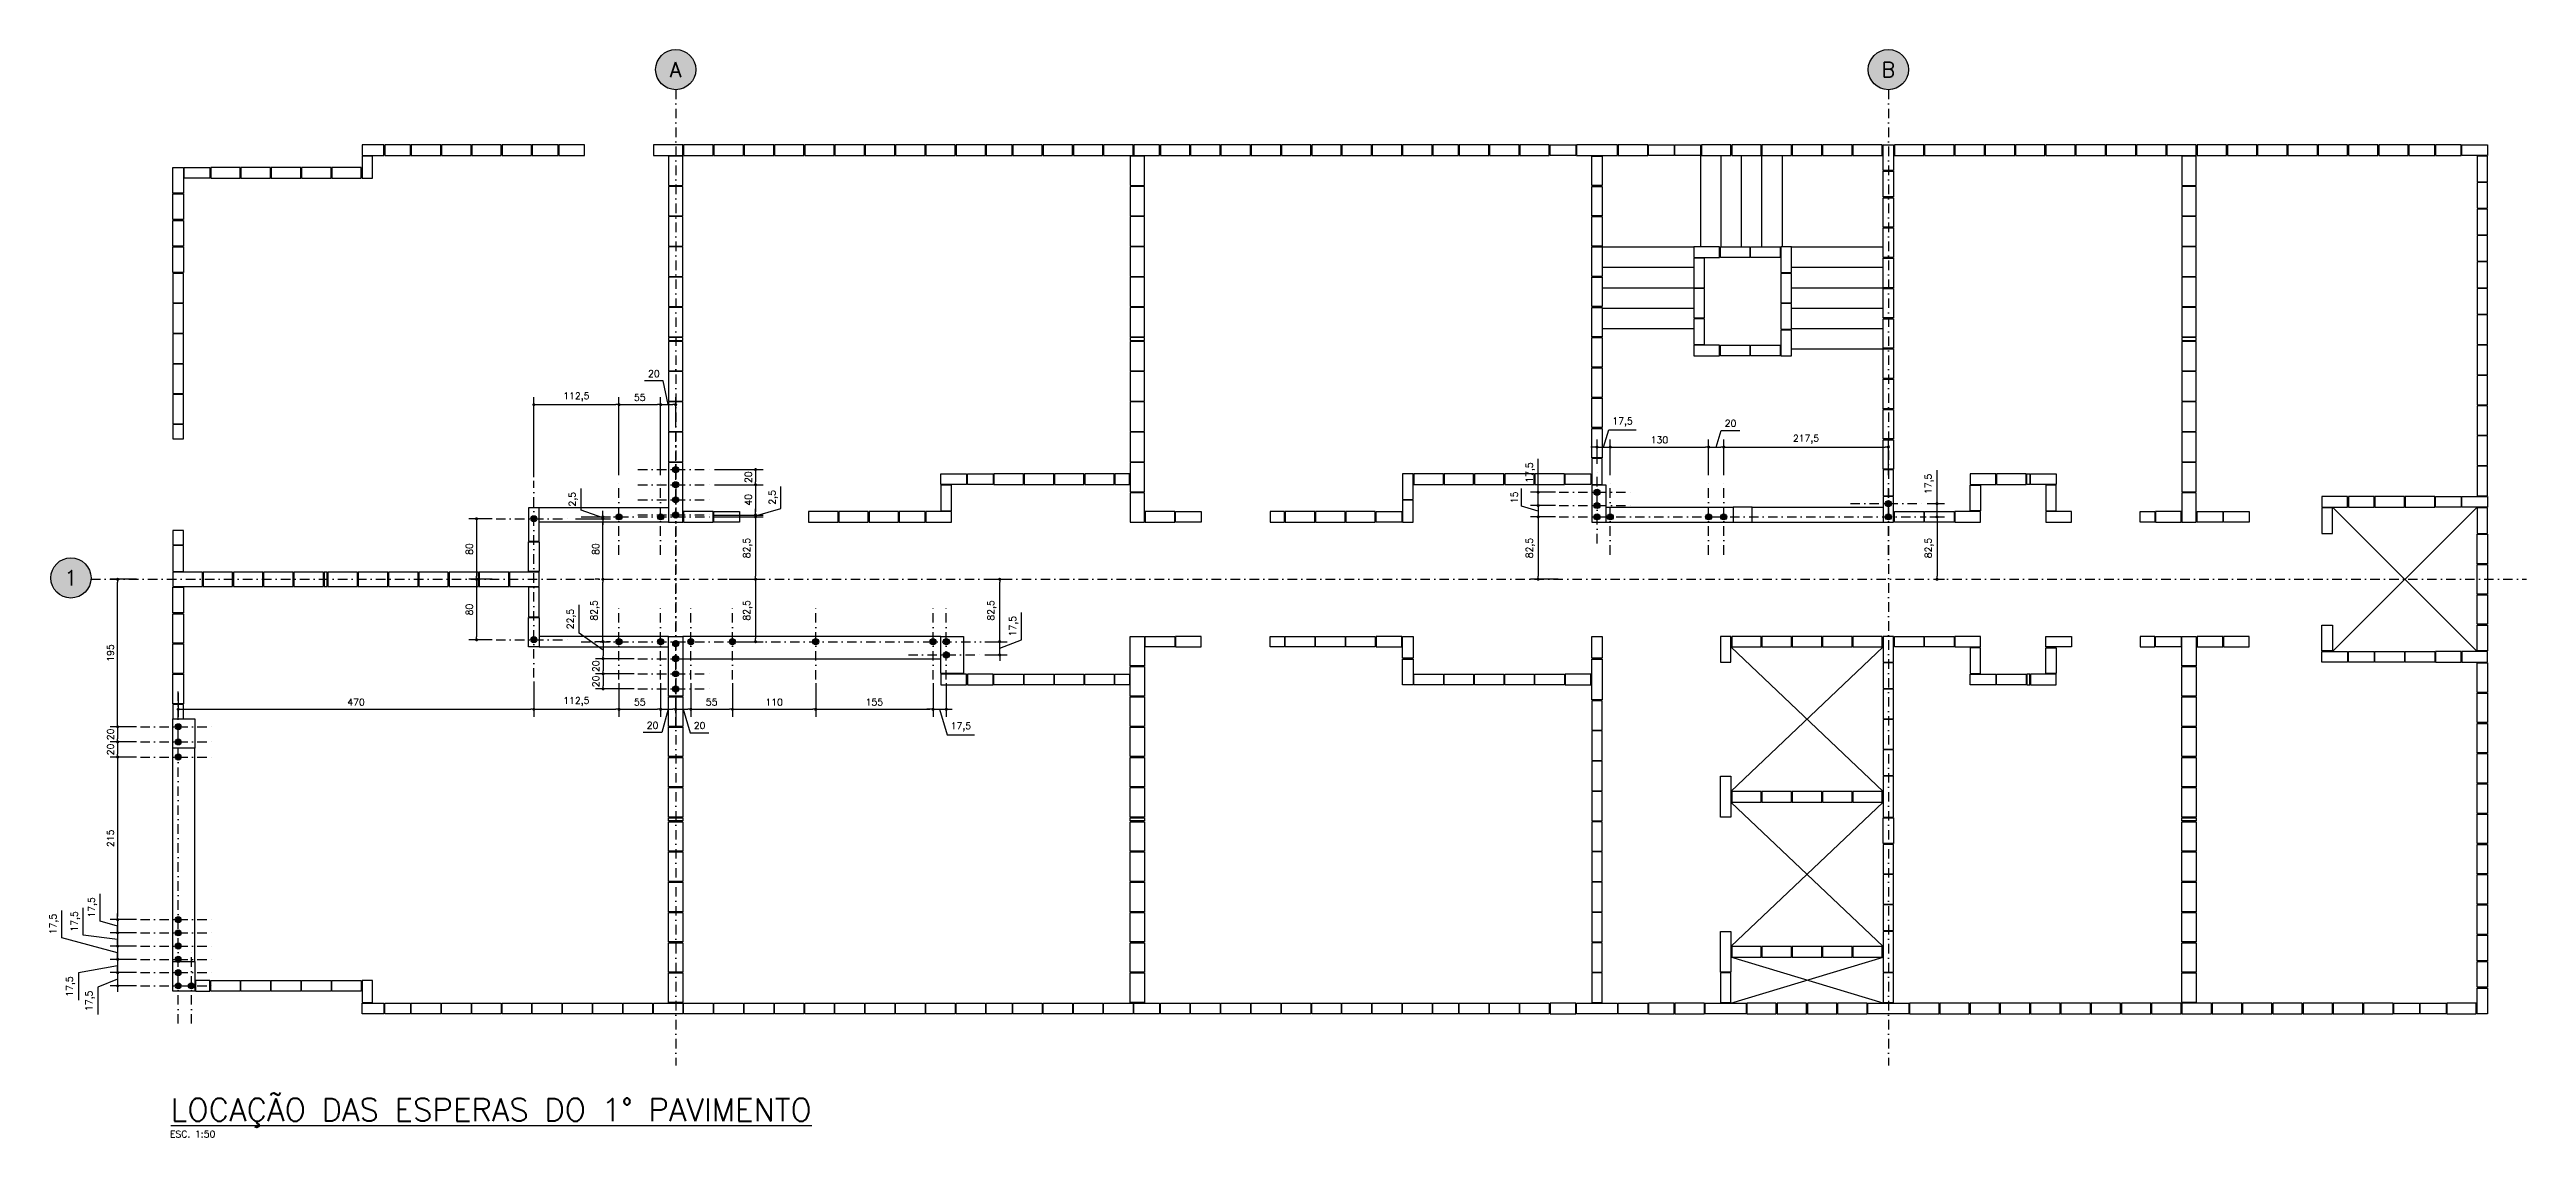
# Model space of a CAD drawing. Extents: x 26375 to 53850, y -1187 to 1911.
# Drawn here: x 49938 to 53211, y 61 to 1499 of the extents above; entities that cross this region are included whole.
import ezdxf
from ezdxf.enums import TextEntityAlignment as Align

# ---------------------------------------------------------------- set-up
doc = ezdxf.new("R2010")
doc.units = 0
doc.header["$LTSCALE"] = 25
doc.linetypes.add('DASHDOT', pattern=[1, 0.5, -0.25, 0, -0.25])
for name, color, linetype in [('COTA', 1, 'Continuous'), ('EIXO_AUXILIAR', 1, 'DASHDOT'), ('EIXOS', 1, 'DASHDOT'), ('FERRO', 4, 'Continuous'), ('H4', 254, 'Continuous'), ('H7', 1, 'Continuous'), ('IND-EIXOS', 2, 'Continuous'), ('PROJ', 252, 'Continuous'), ('T4', 6, 'Continuous'), ('TEXT-EIXOS', 3, 'Continuous'), ('TEXTO', 3, 'Continuous')]:
    doc.layers.add(name, color=color, linetype=linetype)
doc.styles.add('COTA', font='romans.shx')
doc.styles.get("Standard").update_dxf_attribs({"font": 'romans.shx'})
doc.styles.add('TEXTO1', font='romans.shx', dxfattribs={"height": 9})
doc.styles.add('Texto4', font='romans.shx', dxfattribs={"height": 30})
doc.dimstyles.new('forma', dxfattribs={"dimtxt": 1.8, "dimasz": 0.8, "dimexe": 2, "dimexo": 1, "dimgap": 1, "dimtad": 1, "dimdec": 1, "dimzin": 9, "dimtxsty": 'COTA', "dimblk1": 'DOT', "dimblk2": 'DOT', "dimsah": 1, "dimcen": 0, "dimdle": 1, "dimclrd": 256, "dimclre": 256, "dimclrt": 2, "dimadec": 0, "dimazin": 0, "dimtfac": 1, "dimtdec": 0, "dimtmove": 0, "dimatfit": 3, "dimfxl": 1, "dimtolj": 1, "dimtzin": 0, "dimarcsym": 0})

msp = doc.modelspace()

# ---------------------------------------------------------------- texts
at = {"layer": 'T4', "style": 'Texto4'}
msp.add_text('%%ULOCAÇÃO DAS ESPERAS DO 1° PAVIMENTO', height=30, dxfattribs=at).set_placement((50097.69, 82.41))
at = {"layer": 'TEXT-EIXOS'}
for s, p in [('A', (50764.99, 1472.55)), ('B', (52367.49, 1472.55)), ('1', (49965.84, 800.46))]:
    msp.add_text(s, height=20, dxfattribs=at).set_placement(p, align=Align.MIDDLE_CENTER)
at = {"layer": 'TEXTO', "color": 2, "style": 'TEXTO1'}
msp.add_text('ESC. 1:50', height=9, dxfattribs=at).set_placement((50096.58, 60.68))

# ---------------------------------------------------------------- blocks, each defined once
blk = doc.blocks.new('A$C55ad4023')
at = {"layer": 'PROJ'}
for points in [[(-3476.9, -424), (-3476.9, -458), (-3490.9, -458), (-3490.9, -424), (-3476.9, -424)], [(-3441.9, -438), (-3475.9, -438), (-3475.9, -424), (-3441.9, -424), (-3441.9, -438)], [(-3440.9, -438), (-3401.9, -438), (-3401.9, -424), (-3440.9, -424), (-3440.9, -438)], [(-3400.9, -438), (-3361.9, -438), (-3361.9, -424), (-3400.9, -424), (-3400.9, -438)], [(-3360.9, -438), (-3321.9, -438), (-3321.9, -424), (-3360.9, -424), (-3360.9, -438)], [(-3320.9, -438), (-3281.9, -438), (-3281.9, -424), (-3320.9, -424), (-3320.9, -438)], [(-3280.9, -438), (-3241.9, -438), (-3241.9, -424), (-3280.9, -424), (-3280.9, -438)], [(-3240.9, -408), (-3211.9, -408), (-3211.9, -394), (-3240.9, -394), (-3240.9, -408)], [(-3240.9, -409), (-3240.9, -438), (-3226.9, -438), (-3226.9, -409), (-3240.9, -409)], [(-3210.9, -408), (-3176.9, -408), (-3176.9, -394), (-3210.9, -394), (-3210.9, -408)], [(-3175.9, -408), (-3136.9, -408), (-3136.9, -394), (-3175.9, -394), (-3175.9, -408)], [(-3135.9, -408), (-3096.9, -408), (-3096.9, -394), (-3135.9, -394), (-3135.9, -408)], [(-3095.9, -408), (-3056.9, -408), (-3056.9, -394), (-3095.9, -394), (-3095.9, -408)], [(-3055.9, -408), (-3016.9, -408), (-3016.9, -394), (-3055.9, -394), (-3055.9, -408)], [(-3015.9, -408), (-2981.9, -408), (-2981.9, -394), (-3015.9, -394), (-3015.9, -408)], [(-2980.9, -408), (-2946.9, -408), (-2946.9, -394), (-2980.9, -394), (-2980.9, -408)], [(-2855.9, -408), (-2816.9, -408), (-2816.9, -394), (-2855.9, -394), (-2855.9, -408)], [(-2835.9, -409), (-2835.9, -448), (-2816.9, -448), (-2816.9, -409), (-2835.9, -409)], [(-2815.9, -408), (-2776.9, -408), (-2776.9, -394), (-2815.9, -394), (-2815.9, -408)], [(-2775.9, -408), (-2736.9, -408), (-2736.9, -394), (-2775.9, -394), (-2775.9, -408)], [(-2735.9, -408), (-2696.9, -408), (-2696.9, -394), (-2735.9, -394), (-2735.9, -408)], [(-2695.9, -408), (-2656.9, -408), (-2656.9, -394), (-2695.9, -394), (-2695.9, -408)], [(-2655.9, -408), (-2616.9, -408), (-2616.9, -394), (-2655.9, -394), (-2655.9, -408)], [(-2615.9, -408), (-2576.9, -408), (-2576.9, -394), (-2615.9, -394), (-2615.9, -408)], [(-2575.9, -408), (-2536.9, -408), (-2536.9, -394), (-2575.9, -394), (-2575.9, -408)], [(-2535.9, -408), (-2496.9, -408), (-2496.9, -394), (-2535.9, -394), (-2535.9, -408)], [(-2495.9, -408), (-2456.9, -408), (-2456.9, -394), (-2495.9, -394), (-2495.9, -408)], [(-2455.9, -408), (-2416.9, -408), (-2416.9, -394), (-2455.9, -394), (-2455.9, -408)], [(-2415.9, -408), (-2381.9, -408), (-2381.9, -394), (-2415.9, -394), (-2415.9, -408)], [(-2380.9, -408), (-2341.9, -408), (-2341.9, -394), (-2380.9, -394), (-2380.9, -408)], [(-2340.9, -408), (-2301.9, -408), (-2301.9, -394), (-2340.9, -394), (-2340.9, -408)], [(-2300.9, -408), (-2261.9, -408), (-2261.9, -394), (-2300.9, -394), (-2300.9, -408)], [(-2260.9, -408), (-2221.9, -408), (-2221.9, -394), (-2260.9, -394), (-2260.9, -408)], [(-2225.9, -409), (-2225.9, -448), (-2206.9, -448), (-2206.9, -409), (-2225.9, -409)], [(-2220.9, -408), (-2186.9, -408), (-2186.9, -394), (-2220.9, -394), (-2220.9, -408)], [(-2185.9, -408), (-2146.9, -408), (-2146.9, -394), (-2185.9, -394), (-2185.9, -408)], [(-2145.9, -408), (-2106.9, -408), (-2106.9, -394), (-2145.9, -394), (-2145.9, -408)], [(-2105.9, -408), (-2066.9, -408), (-2066.9, -394), (-2105.9, -394), (-2105.9, -408)], [(-2065.9, -408), (-2026.9, -408), (-2026.9, -394), (-2065.9, -394), (-2065.9, -408)], [(-2025.9, -408), (-1986.9, -408), (-1986.9, -394), (-2025.9, -394), (-2025.9, -408)], [(-1985.9, -408), (-1946.9, -408), (-1946.9, -394), (-1985.9, -394), (-1985.9, -408)], [(-1945.9, -408), (-1906.9, -408), (-1906.9, -394), (-1945.9, -394), (-1945.9, -408)], [(-1905.9, -408), (-1866.9, -408), (-1866.9, -394), (-1905.9, -394), (-1905.9, -408)], [(-1865.9, -408), (-1826.9, -408), (-1826.9, -394), (-1865.9, -394), (-1865.9, -408)], [(-1825.9, -408), (-1791.9, -408), (-1791.9, -394), (-1825.9, -394), (-1825.9, -408)], [(-1790.9, -408), (-1751.9, -408), (-1751.9, -394), (-1790.9, -394), (-1790.9, -408)], [(-1750.9, -408), (-1711.9, -408), (-1711.9, -394), (-1750.9, -394), (-1750.9, -408)], [(-1710.9, -408), (-1671.9, -408), (-1671.9, -394), (-1710.9, -394), (-1710.9, -408)], [(-1636.9, -408), (-1670.9, -408), (-1670.9, -394), (-1636.9, -394), (-1636.9, -408)], [(-1581.9, -394), (-1635.9, -394), (-1635.9, -408), (-1581.9, -408), (-1581.9, -394)], [(-1615.9, -448), (-1615.9, -409), (-1601.9, -409), (-1601.9, -448), (-1615.9, -448)], [(-1580.9, -408), (-1541.9, -408), (-1541.9, -394), (-1580.9, -394), (-1580.9, -408)], [(-1506.9, -408), (-1540.9, -408), (-1540.9, -394), (-1506.9, -394), (-1506.9, -408)], [(-1471.9, -408), (-1505.9, -408), (-1505.9, -394), (-1471.9, -394), (-1471.9, -408)], [(-1470.9, -408), (-1431.9, -408), (-1431.9, -394), (-1470.9, -394), (-1470.9, -408)], [(-1430.9, -408), (-1391.9, -408), (-1391.9, -394), (-1430.9, -394), (-1430.9, -408)], [(-1390.9, -408), (-1351.9, -408), (-1351.9, -394), (-1390.9, -394), (-1390.9, -408)], [(-1350.9, -408), (-1311.9, -408), (-1311.9, -394), (-1350.9, -394), (-1350.9, -408)], [(-1310.9, -408), (-1271.9, -408), (-1271.9, -394), (-1310.9, -394), (-1310.9, -408)], [(-1270.9, -408), (-1231.9, -408), (-1231.9, -394), (-1270.9, -394), (-1270.9, -408)], [(-1216.9, -394), (-1216.9, -428), (-1230.9, -428), (-1230.9, -394), (-1216.9, -394)], [(-1215.9, -408), (-1176.9, -408), (-1176.9, -394), (-1215.9, -394), (-1215.9, -408)], [(-1175.9, -408), (-1136.9, -408), (-1136.9, -394), (-1175.9, -394), (-1175.9, -408)], [(-1135.9, -408), (-1096.9, -408), (-1096.9, -394), (-1135.9, -394), (-1135.9, -408)], [(-1095.9, -408), (-1056.9, -408), (-1056.9, -394), (-1095.9, -394), (-1095.9, -408)], [(-1055.9, -408), (-1016.9, -408), (-1016.9, -394), (-1055.9, -394), (-1055.9, -408)], [(-1015.9, -408), (-976.9, -408), (-976.9, -394), (-1015.9, -394), (-1015.9, -408)], [(-975.9, -408), (-936.9, -408), (-936.9, -394), (-975.9, -394), (-975.9, -408)], [(-935.9, -408), (-896.9, -408), (-896.9, -394), (-935.9, -394), (-935.9, -408)], [(-895.9, -408), (-856.9, -408), (-856.9, -394), (-895.9, -394), (-895.9, -408)], [(-855.9, -408), (-816.9, -408), (-816.9, -394), (-855.9, -394), (-855.9, -408)], [(-835.9, -409), (-835.9, -448), (-816.9, -448), (-816.9, -409), (-835.9, -409)], [(-815.9, -408), (-776.9, -408), (-776.9, -394), (-815.9, -394), (-815.9, -408)], [(-775.9, -408), (-736.9, -408), (-736.9, -394), (-775.9, -394), (-775.9, -408)], [(-735.9, -408), (-696.9, -408), (-696.9, -394), (-735.9, -394), (-735.9, -408)], [(-695.9, -408), (-656.9, -408), (-656.9, -394), (-695.9, -394), (-695.9, -408)], [(-655.9, -408), (-616.9, -408), (-616.9, -394), (-655.9, -394), (-655.9, -408)], [(-615.9, -408), (-576.9, -408), (-576.9, -394), (-615.9, -394), (-615.9, -408)], [(-575.9, -408), (-536.9, -408), (-536.9, -394), (-575.9, -394), (-575.9, -408)], [(-535.9, -408), (-501.9, -408), (-501.9, -394), (-535.9, -394), (-535.9, -408)], [(-500.9, -408), (-466.9, -408), (-466.9, -394), (-500.9, -394), (-500.9, -408)], [(-431.9, -408), (-465.9, -408), (-465.9, -394), (-431.9, -394), (-431.9, -408)], [(-431.9, -443), (-431.9, -409), (-445.9, -409), (-445.9, -443), (-431.9, -443)], [(-2835.9, -449), (-2835.9, -488), (-2816.9, -488), (-2816.9, -449), (-2835.9, -449)], [(-2225.9, -449), (-2225.9, -488), (-2206.9, -488), (-2206.9, -449), (-2225.9, -449)], [(-1615.9, -488), (-1615.9, -449), (-1601.9, -449), (-1601.9, -488), (-1615.9, -488)], [(-1216.9, -429), (-1216.9, -463), (-1230.9, -463), (-1230.9, -429), (-1216.9, -429)], [(-835.9, -449), (-835.9, -488), (-816.9, -488), (-816.9, -449), (-835.9, -449)], [(-431.9, -478), (-431.9, -444), (-445.9, -444), (-445.9, -478), (-431.9, -478)], [(-3476.9, -459), (-3476.9, -493), (-3490.9, -493), (-3490.9, -459), (-3476.9, -459)], [(-2835.9, -489), (-2835.9, -528), (-2816.9, -528), (-2816.9, -489), (-2835.9, -489)], [(-2225.9, -489), (-2225.9, -528), (-2206.9, -528), (-2206.9, -489), (-2225.9, -489)], [(-1615.9, -528), (-1615.9, -489), (-1601.9, -489), (-1601.9, -528), (-1615.9, -528)], [(-1230.9, -503), (-1230.9, -464), (-1216.9, -464), (-1216.9, -503), (-1230.9, -503)], [(-835.9, -489), (-835.9, -528), (-816.9, -528), (-816.9, -489), (-835.9, -489)], [(-431.9, -513), (-431.9, -479), (-445.9, -479), (-445.9, -513), (-431.9, -513)], [(-3476.9, -494), (-3476.9, -528), (-3490.9, -528), (-3490.9, -494), (-3476.9, -494)], [(-1230.9, -543), (-1230.9, -504), (-1216.9, -504), (-1216.9, -543), (-1230.9, -543)], [(-431.9, -548), (-431.9, -514), (-445.9, -514), (-445.9, -548), (-431.9, -548)], [(-3476.9, -529), (-3476.9, -563), (-3490.9, -563), (-3490.9, -529), (-3476.9, -529)], [(-2835.9, -529), (-2835.9, -568), (-2816.9, -568), (-2816.9, -529), (-2835.9, -529)], [(-2225.9, -529), (-2225.9, -568), (-2206.9, -568), (-2206.9, -529), (-2225.9, -529)], [(-1615.9, -568), (-1615.9, -529), (-1601.9, -529), (-1601.9, -568), (-1615.9, -568)], [(-1480.9, -543), (-1446.9, -543), (-1446.9, -529), (-1480.9, -529), (-1480.9, -543)], [(-1466.9, -583), (-1466.9, -544), (-1480.9, -544), (-1480.9, -583), (-1466.9, -583)], [(-1445.9, -529), (-1406.9, -529), (-1406.9, -543), (-1445.9, -543), (-1445.9, -529)], [(-1405.9, -529), (-1366.9, -529), (-1366.9, -543), (-1405.9, -543), (-1405.9, -529)], [(-1365.9, -529), (-1365.9, -563), (-1351.9, -563), (-1351.9, -529), (-1365.9, -529)], [(-1230.9, -583), (-1230.9, -544), (-1216.9, -544), (-1216.9, -583), (-1230.9, -583)], [(-835.9, -529), (-835.9, -568), (-816.9, -568), (-816.9, -529), (-835.9, -529)], [(-431.9, -583), (-431.9, -549), (-445.9, -549), (-445.9, -583), (-431.9, -583)], [(-3490.9, -564), (-3490.9, -603), (-3476.9, -603), (-3476.9, -564), (-3490.9, -564)], [(-2835.9, -569), (-2835.9, -608), (-2816.9, -608), (-2816.9, -569), (-2835.9, -569)], [(-2225.9, -569), (-2225.9, -608), (-2206.9, -608), (-2206.9, -569), (-2225.9, -569)], [(-1615.9, -608), (-1615.9, -569), (-1601.9, -569), (-1601.9, -608), (-1615.9, -608)], [(-1466.9, -623), (-1466.9, -584), (-1480.9, -584), (-1480.9, -623), (-1466.9, -623)], [(-1351.9, -603), (-1351.9, -564), (-1365.9, -564), (-1365.9, -603), (-1351.9, -603)], [(-1230.9, -623), (-1230.9, -584), (-1216.9, -584), (-1216.9, -623), (-1230.9, -623)], [(-835.9, -569), (-835.9, -608), (-816.9, -608), (-816.9, -569), (-835.9, -569)], [(-431.9, -618), (-431.9, -584), (-445.9, -584), (-445.9, -618), (-431.9, -618)], [(-3490.9, -604), (-3490.9, -643), (-3476.9, -643), (-3476.9, -604), (-3490.9, -604)], [(-2835.9, -609), (-2835.9, -648), (-2816.9, -648), (-2816.9, -609), (-2835.9, -609)], [(-2225.9, -609), (-2225.9, -648), (-2206.9, -648), (-2206.9, -609), (-2225.9, -609)], [(-1615.9, -648), (-1615.9, -609), (-1601.9, -609), (-1601.9, -648), (-1615.9, -648)], [(-1351.9, -638), (-1351.9, -604), (-1365.9, -604), (-1365.9, -638), (-1351.9, -638)], [(-835.9, -609), (-835.9, -648), (-816.9, -648), (-816.9, -609), (-835.9, -609)], [(-445.9, -619), (-445.9, -658), (-431.9, -658), (-431.9, -619), (-445.9, -619)], [(-3490.9, -644), (-3490.9, -683), (-3476.9, -683), (-3476.9, -644), (-3490.9, -644)], [(-2816.9, -653), (-2816.9, -649), (-2835.9, -649), (-2835.9, -653), (-2816.9, -653)], [(-2835.9, -654), (-2835.9, -693), (-2816.9, -693), (-2816.9, -654), (-2835.9, -654)], [(-2206.9, -653), (-2206.9, -649), (-2225.9, -649), (-2225.9, -653), (-2206.9, -653)], [(-2225.9, -654), (-2225.9, -693), (-2206.9, -693), (-2206.9, -654), (-2225.9, -654)], [(-1615.9, -688), (-1615.9, -649), (-1601.9, -649), (-1601.9, -688), (-1615.9, -688)], [(-1480.9, -624), (-1480.9, -658), (-1466.9, -658), (-1466.9, -624), (-1480.9, -624)], [(-1351.9, -673), (-1351.9, -639), (-1365.9, -639), (-1365.9, -673), (-1351.9, -673)], [(-1230.9, -663), (-1230.9, -624), (-1216.9, -624), (-1216.9, -663), (-1230.9, -663)], [(-816.9, -653), (-816.9, -649), (-835.9, -649), (-835.9, -653), (-816.9, -653)], [(-835.9, -654), (-835.9, -693), (-816.9, -693), (-816.9, -654), (-835.9, -654)], [(-3490.9, -684), (-3490.9, -723), (-3476.9, -723), (-3476.9, -684), (-3490.9, -684)], [(-1480.9, -673), (-1446.9, -673), (-1446.9, -659), (-1480.9, -659), (-1480.9, -673)], [(-1445.9, -659), (-1406.9, -659), (-1406.9, -673), (-1445.9, -673), (-1445.9, -659)], [(-1405.9, -659), (-1366.9, -659), (-1366.9, -673), (-1405.9, -673), (-1405.9, -659)], [(-1230.9, -703), (-1230.9, -664), (-1216.9, -664), (-1216.9, -703), (-1230.9, -703)], [(-445.9, -659), (-445.9, -698), (-431.9, -698), (-431.9, -659), (-445.9, -659)], [(-2835.9, -694), (-2835.9, -733), (-2816.9, -733), (-2816.9, -694), (-2835.9, -694)], [(-2225.9, -694), (-2225.9, -733), (-2206.9, -733), (-2206.9, -694), (-2225.9, -694)], [(-1615.9, -728), (-1615.9, -689), (-1601.9, -689), (-1601.9, -728), (-1615.9, -728)], [(-1230.9, -743), (-1230.9, -704), (-1216.9, -704), (-1216.9, -743), (-1230.9, -743)], [(-835.9, -694), (-835.9, -733), (-816.9, -733), (-816.9, -694), (-835.9, -694)], [(-445.9, -699), (-445.9, -738), (-431.9, -738), (-431.9, -699), (-445.9, -699)], [(-3490.9, -724), (-3490.9, -763), (-3476.9, -763), (-3476.9, -724), (-3490.9, -724)], [(-2835.9, -734), (-2835.9, -773), (-2816.9, -773), (-2816.9, -734), (-2835.9, -734)], [(-2225.9, -734), (-2225.9, -773), (-2206.9, -773), (-2206.9, -734), (-2225.9, -734)], [(-1615.9, -768), (-1615.9, -729), (-1601.9, -729), (-1601.9, -768), (-1615.9, -768)], [(-1230.9, -783), (-1230.9, -744), (-1216.9, -744), (-1216.9, -783), (-1230.9, -783)], [(-835.9, -734), (-835.9, -773), (-816.9, -773), (-816.9, -734), (-835.9, -734)], [(-445.9, -739), (-445.9, -778), (-431.9, -778), (-431.9, -739), (-445.9, -739)], [(-3476.9, -783), (-3476.9, -764), (-3490.9, -764), (-3490.9, -783), (-3476.9, -783)], [(-2835.9, -774), (-2835.9, -813), (-2816.9, -813), (-2816.9, -774), (-2835.9, -774)], [(-2225.9, -774), (-2225.9, -813), (-2206.9, -813), (-2206.9, -774), (-2225.9, -774)], [(-1615.9, -808), (-1615.9, -769), (-1601.9, -769), (-1601.9, -808), (-1615.9, -808)], [(-1230.9, -823), (-1230.9, -784), (-1216.9, -784), (-1216.9, -823), (-1230.9, -823)], [(-835.9, -774), (-835.9, -813), (-816.9, -813), (-816.9, -774), (-835.9, -774)], [(-445.9, -779), (-445.9, -818), (-431.9, -818), (-431.9, -779), (-445.9, -779)], [(-2225.9, -814), (-2225.9, -853), (-2206.9, -853), (-2206.9, -814), (-2225.9, -814)], [(-1615.9, -809), (-1615.9, -843), (-1601.9, -843), (-1601.9, -809), (-1615.9, -809)], [(-835.9, -814), (-835.9, -853), (-816.9, -853), (-816.9, -814), (-835.9, -814)], [(-2475.9, -829), (-2441.9, -829), (-2441.9, -843), (-2475.9, -843), (-2475.9, -829)], [(-2475.9, -844), (-2475.9, -878), (-2461.9, -878), (-2461.9, -844), (-2475.9, -844)], [(-2440.9, -829), (-2406.9, -829), (-2406.9, -843), (-2440.9, -843), (-2440.9, -829)], [(-2366.9, -829), (-2405.9, -829), (-2405.9, -843), (-2366.9, -843), (-2366.9, -829)], [(-2326.9, -829), (-2365.9, -829), (-2365.9, -843), (-2326.9, -843), (-2326.9, -829)], [(-2286.9, -829), (-2325.9, -829), (-2325.9, -843), (-2286.9, -843), (-2286.9, -829)], [(-2246.9, -829), (-2285.9, -829), (-2285.9, -843), (-2246.9, -843), (-2246.9, -829)], [(-2245.9, -843), (-2226.9, -843), (-2226.9, -829), (-2245.9, -829), (-2245.9, -843)], [(-1865.9, -829), (-1865.9, -863), (-1851.9, -863), (-1851.9, -829), (-1865.9, -829)], [(-1811.9, -829), (-1850.9, -829), (-1850.9, -843), (-1811.9, -843), (-1811.9, -829)], [(-1771.9, -829), (-1810.9, -829), (-1810.9, -843), (-1771.9, -843), (-1771.9, -829)], [(-1731.9, -829), (-1770.9, -829), (-1770.9, -843), (-1731.9, -843), (-1731.9, -829)], [(-1691.9, -829), (-1730.9, -829), (-1730.9, -843), (-1691.9, -843), (-1691.9, -829)], [(-1651.9, -829), (-1690.9, -829), (-1690.9, -843), (-1651.9, -843), (-1651.9, -829)], [(-1650.9, -829), (-1616.9, -829), (-1616.9, -843), (-1650.9, -843), (-1650.9, -829)], [(-1216.9, -858), (-1216.9, -824), (-1230.9, -824), (-1230.9, -858), (-1216.9, -858)], [(-1115.9, -843), (-1081.9, -843), (-1081.9, -829), (-1115.9, -829), (-1115.9, -843)], [(-1115.9, -878), (-1115.9, -844), (-1101.9, -844), (-1101.9, -878), (-1115.9, -878)], [(-1080.9, -843), (-1041.9, -843), (-1041.9, -829), (-1080.9, -829), (-1080.9, -843)], [(-1040.9, -829), (-1036.9, -829), (-1036.9, -843), (-1040.9, -843), (-1040.9, -829)], [(-1001.9, -843), (-1035.9, -843), (-1035.9, -829), (-1001.9, -829), (-1001.9, -843)], [(-1001.9, -878), (-1001.9, -844), (-1015.9, -844), (-1015.9, -878), (-1001.9, -878)], [(-445.9, -819), (-445.9, -858), (-431.9, -858), (-431.9, -819), (-445.9, -819)], [(-2776.9, -879), (-2815.9, -879), (-2815.9, -893), (-2776.9, -893), (-2776.9, -879)], [(-2775.9, -879), (-2741.9, -879), (-2741.9, -893), (-2775.9, -893), (-2775.9, -879)], [(-2611.9, -879), (-2650.9, -879), (-2650.9, -893), (-2611.9, -893), (-2611.9, -879)], [(-2571.9, -879), (-2610.9, -879), (-2610.9, -893), (-2571.9, -893), (-2571.9, -879)], [(-2531.9, -879), (-2570.9, -879), (-2570.9, -893), (-2531.9, -893), (-2531.9, -879)], [(-2496.9, -879), (-2530.9, -879), (-2530.9, -893), (-2496.9, -893), (-2496.9, -879)], [(-2461.9, -879), (-2495.9, -879), (-2495.9, -893), (-2461.9, -893), (-2461.9, -879)], [(-2225.9, -854), (-2225.9, -893), (-2206.9, -893), (-2206.9, -854), (-2225.9, -854)], [(-2166.9, -879), (-2205.9, -879), (-2205.9, -893), (-2166.9, -893), (-2166.9, -879)], [(-2165.9, -879), (-2131.9, -879), (-2131.9, -893), (-2165.9, -893), (-2165.9, -879)], [(-2040.9, -893), (-2021.9, -893), (-2021.9, -879), (-2040.9, -879), (-2040.9, -893)], [(-1981.9, -879), (-2020.9, -879), (-2020.9, -893), (-1981.9, -893), (-1981.9, -879)], [(-1941.9, -879), (-1980.9, -879), (-1980.9, -893), (-1941.9, -893), (-1941.9, -879)], [(-1901.9, -879), (-1940.9, -879), (-1940.9, -893), (-1901.9, -893), (-1901.9, -879)], [(-1900.9, -879), (-1866.9, -879), (-1866.9, -893), (-1900.9, -893), (-1900.9, -879)], [(-1865.9, -864), (-1865.9, -893), (-1851.9, -893), (-1851.9, -864), (-1865.9, -864)], [(-1215.9, -879), (-1176.9, -879), (-1176.9, -893), (-1215.9, -893), (-1215.9, -879)], [(-1175.9, -879), (-1136.9, -879), (-1136.9, -893), (-1175.9, -893), (-1175.9, -879)], [(-1101.9, -879), (-1135.9, -879), (-1135.9, -893), (-1101.9, -893), (-1101.9, -879)], [(-1015.9, -893), (-981.9, -893), (-981.9, -879), (-1015.9, -879), (-1015.9, -893)], [(-890.9, -879), (-871.9, -879), (-871.9, -893), (-890.9, -893), (-890.9, -879)], [(-870.9, -893), (-836.9, -893), (-836.9, -879), (-870.9, -879), (-870.9, -893)], [(-835.9, -854), (-835.9, -893), (-816.9, -893), (-816.9, -854), (-835.9, -854)], [(-781.9, -893), (-815.9, -893), (-815.9, -879), (-781.9, -879), (-781.9, -893)], [(-746.9, -893), (-780.9, -893), (-780.9, -879), (-746.9, -879), (-746.9, -893)], [(-650.9, -873), (-616.9, -873), (-616.9, -859), (-650.9, -859), (-650.9, -873)], [(-636.9, -908), (-636.9, -874), (-650.9, -874), (-650.9, -908), (-636.9, -908)], [(-615.9, -873), (-581.9, -873), (-581.9, -859), (-615.9, -859), (-615.9, -873)], [(-580.9, -873), (-541.9, -873), (-541.9, -859), (-580.9, -859), (-580.9, -873)], [(-540.9, -873), (-501.9, -873), (-501.9, -859), (-540.9, -859), (-540.9, -873)], [(-466.9, -873), (-500.9, -873), (-500.9, -859), (-466.9, -859), (-466.9, -873)], [(-431.9, -873), (-465.9, -873), (-465.9, -859), (-431.9, -859), (-431.9, -873)], [(-431.9, -908), (-431.9, -874), (-445.9, -874), (-445.9, -908), (-431.9, -908)], [(-3476.9, -923), (-3476.9, -904), (-3490.9, -904), (-3490.9, -923), (-3476.9, -923)], [(-445.9, -948), (-445.9, -909), (-431.9, -909), (-431.9, -948), (-445.9, -948)], [(-3490.9, -924), (-3490.9, -958), (-3476.9, -958), (-3476.9, -924), (-3490.9, -924)], [(-3020.9, -958), (-3020.9, -919), (-3006.9, -919), (-3006.9, -958), (-3020.9, -958)], [(-445.9, -988), (-445.9, -949), (-431.9, -949), (-431.9, -988), (-445.9, -988)], [(-3490.9, -978), (-3451.9, -978), (-3451.9, -959), (-3490.9, -959), (-3490.9, -978)], [(-3490.9, -1013), (-3490.9, -979), (-3476.9, -979), (-3476.9, -1013), (-3490.9, -1013)], [(-3450.9, -978), (-3411.9, -978), (-3411.9, -959), (-3450.9, -959), (-3450.9, -978)], [(-3410.9, -978), (-3371.9, -978), (-3371.9, -959), (-3410.9, -959), (-3410.9, -978)], [(-3370.9, -978), (-3331.9, -978), (-3331.9, -959), (-3370.9, -959), (-3370.9, -978)], [(-3330.9, -978), (-3291.9, -978), (-3291.9, -959), (-3330.9, -959), (-3330.9, -978)], [(-3286.9, -959), (-3290.9, -959), (-3290.9, -978), (-3286.9, -978), (-3286.9, -959)], [(-3285.9, -978), (-3246.9, -978), (-3246.9, -959), (-3285.9, -959), (-3285.9, -978)], [(-3245.9, -978), (-3206.9, -978), (-3206.9, -959), (-3245.9, -959), (-3245.9, -978)], [(-3205.9, -978), (-3166.9, -978), (-3166.9, -959), (-3205.9, -959), (-3205.9, -978)], [(-3165.9, -978), (-3126.9, -978), (-3126.9, -959), (-3165.9, -959), (-3165.9, -978)], [(-3125.9, -978), (-3086.9, -978), (-3086.9, -959), (-3125.9, -959), (-3125.9, -978)], [(-3085.9, -978), (-3046.9, -978), (-3046.9, -959), (-3085.9, -959), (-3085.9, -978)], [(-3045.9, -978), (-3006.9, -978), (-3006.9, -959), (-3045.9, -959), (-3045.9, -978)], [(-3020.9, -979), (-3020.9, -1018), (-3006.9, -1018), (-3006.9, -979), (-3020.9, -979)], [(-3490.9, -1053), (-3490.9, -1014), (-3476.9, -1014), (-3476.9, -1053), (-3490.9, -1053)], [(-445.9, -1028), (-445.9, -989), (-431.9, -989), (-431.9, -1028), (-445.9, -1028)], [(-2225.9, -1083), (-2225.9, -1044), (-2206.9, -1044), (-2206.9, -1083), (-2225.9, -1083)], [(-2166.9, -1058), (-2205.9, -1058), (-2205.9, -1044), (-2166.9, -1044), (-2166.9, -1058)], [(-2165.9, -1058), (-2131.9, -1058), (-2131.9, -1044), (-2165.9, -1044), (-2165.9, -1058)], [(-2040.9, -1044), (-2021.9, -1044), (-2021.9, -1058), (-2040.9, -1058), (-2040.9, -1044)], [(-1981.9, -1058), (-2020.9, -1058), (-2020.9, -1044), (-1981.9, -1044), (-1981.9, -1058)], [(-1941.9, -1058), (-1980.9, -1058), (-1980.9, -1044), (-1941.9, -1044), (-1941.9, -1058)], [(-1901.9, -1058), (-1940.9, -1058), (-1940.9, -1044), (-1901.9, -1044), (-1901.9, -1058)], [(-1900.9, -1058), (-1866.9, -1058), (-1866.9, -1044), (-1900.9, -1044), (-1900.9, -1058)], [(-1865.9, -1073), (-1865.9, -1044), (-1851.9, -1044), (-1851.9, -1073), (-1865.9, -1073)], [(-1615.9, -1073), (-1615.9, -1044), (-1601.9, -1044), (-1601.9, -1073), (-1615.9, -1073)], [(-1445.9, -1044), (-1445.9, -1078), (-1431.9, -1078), (-1431.9, -1044), (-1445.9, -1044)], [(-1391.9, -1044), (-1430.9, -1044), (-1430.9, -1058), (-1391.9, -1058), (-1391.9, -1044)], [(-1351.9, -1044), (-1390.9, -1044), (-1390.9, -1058), (-1351.9, -1058), (-1351.9, -1044)], [(-1311.9, -1044), (-1350.9, -1044), (-1350.9, -1058), (-1311.9, -1058), (-1311.9, -1044)], [(-1271.9, -1044), (-1310.9, -1044), (-1310.9, -1058), (-1271.9, -1058), (-1271.9, -1044)], [(-1231.9, -1044), (-1270.9, -1044), (-1270.9, -1058), (-1231.9, -1058), (-1231.9, -1044)], [(-1230.9, -1044), (-1230.9, -1078), (-1216.9, -1078), (-1216.9, -1044), (-1230.9, -1044)], [(-1215.9, -1044), (-1176.9, -1044), (-1176.9, -1058), (-1215.9, -1058), (-1215.9, -1044)], [(-1175.9, -1044), (-1136.9, -1044), (-1136.9, -1058), (-1175.9, -1058), (-1175.9, -1044)], [(-1101.9, -1044), (-1135.9, -1044), (-1135.9, -1058), (-1101.9, -1058), (-1101.9, -1044)], [(-1015.9, -1044), (-981.9, -1044), (-981.9, -1058), (-1015.9, -1058), (-1015.9, -1044)], [(-890.9, -1058), (-871.9, -1058), (-871.9, -1044), (-890.9, -1044), (-890.9, -1058)], [(-870.9, -1044), (-836.9, -1044), (-836.9, -1058), (-870.9, -1058), (-870.9, -1044)], [(-835.9, -1083), (-835.9, -1044), (-816.9, -1044), (-816.9, -1083), (-835.9, -1083)], [(-781.9, -1044), (-815.9, -1044), (-815.9, -1058), (-781.9, -1058), (-781.9, -1044)], [(-746.9, -1044), (-780.9, -1044), (-780.9, -1058), (-746.9, -1058), (-746.9, -1044)], [(-636.9, -1029), (-636.9, -1063), (-650.9, -1063), (-650.9, -1029), (-636.9, -1029)], [(-431.9, -1029), (-431.9, -1063), (-445.9, -1063), (-445.9, -1029), (-431.9, -1029)], [(-3490.9, -1093), (-3490.9, -1054), (-3476.9, -1054), (-3476.9, -1093), (-3490.9, -1093)], [(-1865.9, -1108), (-1865.9, -1074), (-1851.9, -1074), (-1851.9, -1108), (-1865.9, -1108)], [(-1615.9, -1128), (-1615.9, -1074), (-1601.9, -1074), (-1601.9, -1128), (-1615.9, -1128)], [(-1230.9, -1079), (-1230.9, -1113), (-1216.9, -1113), (-1216.9, -1079), (-1230.9, -1079)], [(-1115.9, -1059), (-1115.9, -1093), (-1101.9, -1093), (-1101.9, -1059), (-1115.9, -1059)], [(-1001.9, -1059), (-1001.9, -1093), (-1015.9, -1093), (-1015.9, -1059), (-1001.9, -1059)], [(-650.9, -1064), (-616.9, -1064), (-616.9, -1078), (-650.9, -1078), (-650.9, -1064)], [(-615.9, -1064), (-581.9, -1064), (-581.9, -1078), (-615.9, -1078), (-615.9, -1064)], [(-580.9, -1064), (-541.9, -1064), (-541.9, -1078), (-580.9, -1078), (-580.9, -1064)], [(-540.9, -1064), (-501.9, -1064), (-501.9, -1078), (-540.9, -1078), (-540.9, -1064)], [(-466.9, -1064), (-500.9, -1064), (-500.9, -1078), (-466.9, -1078), (-466.9, -1064)], [(-431.9, -1064), (-465.9, -1064), (-465.9, -1078), (-431.9, -1078), (-431.9, -1064)], [(-445.9, -1118), (-445.9, -1079), (-431.9, -1079), (-431.9, -1118), (-445.9, -1118)], [(-3490.9, -1133), (-3490.9, -1094), (-3476.9, -1094), (-3476.9, -1133), (-3490.9, -1133)], [(-2475.9, -1108), (-2441.9, -1108), (-2441.9, -1094), (-2475.9, -1094), (-2475.9, -1108)], [(-2440.9, -1108), (-2406.9, -1108), (-2406.9, -1094), (-2440.9, -1094), (-2440.9, -1108)], [(-2366.9, -1108), (-2405.9, -1108), (-2405.9, -1094), (-2366.9, -1094), (-2366.9, -1108)], [(-2326.9, -1108), (-2365.9, -1108), (-2365.9, -1094), (-2326.9, -1094), (-2326.9, -1108)], [(-2286.9, -1108), (-2325.9, -1108), (-2325.9, -1094), (-2286.9, -1094), (-2286.9, -1108)], [(-2246.9, -1108), (-2285.9, -1108), (-2285.9, -1094), (-2246.9, -1094), (-2246.9, -1108)], [(-2245.9, -1094), (-2226.9, -1094), (-2226.9, -1108), (-2245.9, -1108), (-2245.9, -1094)], [(-2225.9, -1123), (-2225.9, -1084), (-2206.9, -1084), (-2206.9, -1123), (-2225.9, -1123)], [(-1811.9, -1108), (-1850.9, -1108), (-1850.9, -1094), (-1811.9, -1094), (-1811.9, -1108)], [(-1771.9, -1108), (-1810.9, -1108), (-1810.9, -1094), (-1771.9, -1094), (-1771.9, -1108)], [(-1731.9, -1108), (-1770.9, -1108), (-1770.9, -1094), (-1731.9, -1094), (-1731.9, -1108)], [(-1691.9, -1108), (-1730.9, -1108), (-1730.9, -1094), (-1691.9, -1094), (-1691.9, -1108)], [(-1651.9, -1108), (-1690.9, -1108), (-1690.9, -1094), (-1651.9, -1094), (-1651.9, -1108)], [(-1650.9, -1108), (-1616.9, -1108), (-1616.9, -1094), (-1650.9, -1094), (-1650.9, -1108)], [(-1115.9, -1094), (-1081.9, -1094), (-1081.9, -1108), (-1115.9, -1108), (-1115.9, -1094)], [(-1080.9, -1094), (-1041.9, -1094), (-1041.9, -1108), (-1080.9, -1108), (-1080.9, -1094)], [(-1040.9, -1108), (-1036.9, -1108), (-1036.9, -1094), (-1040.9, -1094), (-1040.9, -1108)], [(-1001.9, -1094), (-1035.9, -1094), (-1035.9, -1108), (-1001.9, -1108), (-1001.9, -1094)], [(-835.9, -1123), (-835.9, -1084), (-816.9, -1084), (-816.9, -1123), (-835.9, -1123)], [(-3476.9, -1153), (-3476.9, -1134), (-3490.9, -1134), (-3490.9, -1153), (-3476.9, -1153)], [(-2835.9, -1163), (-2835.9, -1124), (-2816.9, -1124), (-2816.9, -1163), (-2835.9, -1163)], [(-2225.9, -1163), (-2225.9, -1124), (-2206.9, -1124), (-2206.9, -1163), (-2225.9, -1163)], [(-1615.9, -1129), (-1615.9, -1168), (-1601.9, -1168), (-1601.9, -1129), (-1615.9, -1129)], [(-1230.9, -1114), (-1230.9, -1153), (-1216.9, -1153), (-1216.9, -1114), (-1230.9, -1114)], [(-835.9, -1163), (-835.9, -1124), (-816.9, -1124), (-816.9, -1163), (-835.9, -1163)], [(-445.9, -1158), (-445.9, -1119), (-431.9, -1119), (-431.9, -1158), (-445.9, -1158)], [(-2835.9, -1203), (-2835.9, -1164), (-2816.9, -1164), (-2816.9, -1203), (-2835.9, -1203)], [(-2225.9, -1203), (-2225.9, -1164), (-2206.9, -1164), (-2206.9, -1203), (-2225.9, -1203)], [(-1615.9, -1169), (-1615.9, -1208), (-1601.9, -1208), (-1601.9, -1169), (-1615.9, -1169)], [(-1230.9, -1154), (-1230.9, -1193), (-1216.9, -1193), (-1216.9, -1154), (-1230.9, -1154)], [(-835.9, -1203), (-835.9, -1164), (-816.9, -1164), (-816.9, -1203), (-835.9, -1203)], [(-445.9, -1198), (-445.9, -1159), (-431.9, -1159), (-431.9, -1198), (-445.9, -1198)], [(-2835.9, -1243), (-2835.9, -1204), (-2816.9, -1204), (-2816.9, -1243), (-2835.9, -1243)], [(-2225.9, -1243), (-2225.9, -1204), (-2206.9, -1204), (-2206.9, -1243), (-2225.9, -1243)], [(-1615.9, -1209), (-1615.9, -1248), (-1601.9, -1248), (-1601.9, -1209), (-1615.9, -1209)], [(-1230.9, -1194), (-1230.9, -1228), (-1216.9, -1228), (-1216.9, -1194), (-1230.9, -1194)], [(-835.9, -1243), (-835.9, -1204), (-816.9, -1204), (-816.9, -1243), (-835.9, -1243)], [(-445.9, -1238), (-445.9, -1199), (-431.9, -1199), (-431.9, -1238), (-445.9, -1238)], [(-1431.9, -1229), (-1431.9, -1283), (-1445.9, -1283), (-1445.9, -1229), (-1431.9, -1229)], [(-1230.9, -1229), (-1230.9, -1283), (-1216.9, -1283), (-1216.9, -1229), (-1230.9, -1229)], [(-445.9, -1278), (-445.9, -1239), (-431.9, -1239), (-431.9, -1278), (-445.9, -1278)], [(-2835.9, -1283), (-2835.9, -1244), (-2816.9, -1244), (-2816.9, -1283), (-2835.9, -1283)], [(-2225.9, -1283), (-2225.9, -1244), (-2206.9, -1244), (-2206.9, -1283), (-2225.9, -1283)], [(-1615.9, -1249), (-1615.9, -1288), (-1601.9, -1288), (-1601.9, -1249), (-1615.9, -1249)], [(-1391.9, -1249), (-1430.9, -1249), (-1430.9, -1263), (-1391.9, -1263), (-1391.9, -1249)], [(-1351.9, -1249), (-1390.9, -1249), (-1390.9, -1263), (-1351.9, -1263), (-1351.9, -1249)], [(-1311.9, -1249), (-1350.9, -1249), (-1350.9, -1263), (-1311.9, -1263), (-1311.9, -1249)], [(-1271.9, -1249), (-1310.9, -1249), (-1310.9, -1263), (-1271.9, -1263), (-1271.9, -1249)], [(-1231.9, -1249), (-1270.9, -1249), (-1270.9, -1263), (-1231.9, -1263), (-1231.9, -1249)], [(-835.9, -1283), (-835.9, -1244), (-816.9, -1244), (-816.9, -1283), (-835.9, -1283)], [(-2816.9, -1284), (-2816.9, -1288), (-2835.9, -1288), (-2835.9, -1284), (-2816.9, -1284)], [(-2835.9, -1328), (-2835.9, -1289), (-2816.9, -1289), (-2816.9, -1328), (-2835.9, -1328)], [(-2206.9, -1284), (-2206.9, -1288), (-2225.9, -1288), (-2225.9, -1284), (-2206.9, -1284)], [(-2225.9, -1328), (-2225.9, -1289), (-2206.9, -1289), (-2206.9, -1328), (-2225.9, -1328)], [(-1615.9, -1289), (-1615.9, -1328), (-1601.9, -1328), (-1601.9, -1289), (-1615.9, -1289)], [(-1230.9, -1318), (-1230.9, -1284), (-1216.9, -1284), (-1216.9, -1318), (-1230.9, -1318)], [(-816.9, -1284), (-816.9, -1288), (-835.9, -1288), (-835.9, -1284), (-816.9, -1284)], [(-835.9, -1328), (-835.9, -1289), (-816.9, -1289), (-816.9, -1328), (-835.9, -1328)], [(-445.9, -1318), (-445.9, -1279), (-431.9, -1279), (-431.9, -1318), (-445.9, -1318)], [(-2835.9, -1368), (-2835.9, -1329), (-2816.9, -1329), (-2816.9, -1368), (-2835.9, -1368)], [(-2225.9, -1368), (-2225.9, -1329), (-2206.9, -1329), (-2206.9, -1368), (-2225.9, -1368)], [(-1615.9, -1329), (-1615.9, -1368), (-1601.9, -1368), (-1601.9, -1329), (-1615.9, -1329)], [(-1230.9, -1319), (-1230.9, -1358), (-1216.9, -1358), (-1216.9, -1319), (-1230.9, -1319)], [(-835.9, -1368), (-835.9, -1329), (-816.9, -1329), (-816.9, -1368), (-835.9, -1368)], [(-445.9, -1358), (-445.9, -1319), (-431.9, -1319), (-431.9, -1358), (-445.9, -1358)], [(-2835.9, -1408), (-2835.9, -1369), (-2816.9, -1369), (-2816.9, -1408), (-2835.9, -1408)], [(-2225.9, -1408), (-2225.9, -1369), (-2206.9, -1369), (-2206.9, -1408), (-2225.9, -1408)], [(-1615.9, -1369), (-1615.9, -1408), (-1601.9, -1408), (-1601.9, -1369), (-1615.9, -1369)], [(-1230.9, -1359), (-1230.9, -1398), (-1216.9, -1398), (-1216.9, -1359), (-1230.9, -1359)], [(-835.9, -1408), (-835.9, -1369), (-816.9, -1369), (-816.9, -1408), (-835.9, -1408)], [(-445.9, -1398), (-445.9, -1359), (-431.9, -1359), (-431.9, -1398), (-445.9, -1398)], [(-1230.9, -1399), (-1230.9, -1433), (-1216.9, -1433), (-1216.9, -1399), (-1230.9, -1399)], [(-445.9, -1438), (-445.9, -1399), (-431.9, -1399), (-431.9, -1438), (-445.9, -1438)], [(-2835.9, -1448), (-2835.9, -1409), (-2816.9, -1409), (-2816.9, -1448), (-2835.9, -1448)], [(-2225.9, -1448), (-2225.9, -1409), (-2206.9, -1409), (-2206.9, -1448), (-2225.9, -1448)], [(-1615.9, -1409), (-1615.9, -1448), (-1601.9, -1448), (-1601.9, -1409), (-1615.9, -1409)], [(-1431.9, -1434), (-1431.9, -1488), (-1445.9, -1488), (-1445.9, -1434), (-1431.9, -1434)], [(-1230.9, -1434), (-1230.9, -1488), (-1216.9, -1488), (-1216.9, -1434), (-1230.9, -1434)], [(-835.9, -1448), (-835.9, -1409), (-816.9, -1409), (-816.9, -1448), (-835.9, -1448)], [(-445.9, -1473), (-445.9, -1439), (-431.9, -1439), (-431.9, -1473), (-445.9, -1473)], [(-2835.9, -1488), (-2835.9, -1449), (-2816.9, -1449), (-2816.9, -1488), (-2835.9, -1488)], [(-2225.9, -1488), (-2225.9, -1449), (-2206.9, -1449), (-2206.9, -1488), (-2225.9, -1488)], [(-1615.9, -1449), (-1615.9, -1488), (-1601.9, -1488), (-1601.9, -1449), (-1615.9, -1449)], [(-1391.9, -1454), (-1430.9, -1454), (-1430.9, -1468), (-1391.9, -1468), (-1391.9, -1454)], [(-1351.9, -1454), (-1390.9, -1454), (-1390.9, -1468), (-1351.9, -1468), (-1351.9, -1454)], [(-1311.9, -1454), (-1350.9, -1454), (-1350.9, -1468), (-1311.9, -1468), (-1311.9, -1454)], [(-1271.9, -1454), (-1310.9, -1454), (-1310.9, -1468), (-1271.9, -1468), (-1271.9, -1454)], [(-1231.9, -1454), (-1270.9, -1454), (-1270.9, -1468), (-1231.9, -1468), (-1231.9, -1454)], [(-835.9, -1488), (-835.9, -1449), (-816.9, -1449), (-816.9, -1488), (-835.9, -1488)], [(-3460.9, -1513), (-3441.9, -1513), (-3441.9, -1499), (-3460.9, -1499), (-3460.9, -1513)], [(-3440.9, -1499), (-3401.9, -1499), (-3401.9, -1513), (-3440.9, -1513), (-3440.9, -1499)], [(-3400.9, -1499), (-3361.9, -1499), (-3361.9, -1513), (-3400.9, -1513), (-3400.9, -1499)], [(-3360.9, -1499), (-3321.9, -1499), (-3321.9, -1513), (-3360.9, -1513), (-3360.9, -1499)], [(-3320.9, -1499), (-3281.9, -1499), (-3281.9, -1513), (-3320.9, -1513), (-3320.9, -1499)], [(-3280.9, -1499), (-3241.9, -1499), (-3241.9, -1513), (-3280.9, -1513), (-3280.9, -1499)], [(-3240.9, -1499), (-3240.9, -1528), (-3226.9, -1528), (-3226.9, -1499), (-3240.9, -1499)], [(-2835.9, -1528), (-2835.9, -1489), (-2816.9, -1489), (-2816.9, -1528), (-2835.9, -1528)], [(-2225.9, -1528), (-2225.9, -1489), (-2206.9, -1489), (-2206.9, -1528), (-2225.9, -1528)], [(-1615.9, -1489), (-1615.9, -1528), (-1601.9, -1528), (-1601.9, -1489), (-1615.9, -1489)], [(-1445.9, -1489), (-1445.9, -1528), (-1431.9, -1528), (-1431.9, -1489), (-1445.9, -1489)], [(-1230.9, -1489), (-1230.9, -1528), (-1216.9, -1528), (-1216.9, -1489), (-1230.9, -1489)], [(-835.9, -1528), (-835.9, -1489), (-816.9, -1489), (-816.9, -1528), (-835.9, -1528)], [(-445.9, -1508), (-445.9, -1474), (-431.9, -1474), (-431.9, -1508), (-445.9, -1508)], [(-3240.9, -1529), (-3211.9, -1529), (-3211.9, -1543), (-3240.9, -1543), (-3240.9, -1529)], [(-3210.9, -1529), (-3176.9, -1529), (-3176.9, -1543), (-3210.9, -1543), (-3210.9, -1529)], [(-3175.9, -1529), (-3136.9, -1529), (-3136.9, -1543), (-3175.9, -1543), (-3175.9, -1529)], [(-3135.9, -1529), (-3096.9, -1529), (-3096.9, -1543), (-3135.9, -1543), (-3135.9, -1529)], [(-3095.9, -1529), (-3056.9, -1529), (-3056.9, -1543), (-3095.9, -1543), (-3095.9, -1529)], [(-3055.9, -1529), (-3016.9, -1529), (-3016.9, -1543), (-3055.9, -1543), (-3055.9, -1529)], [(-3015.9, -1529), (-2976.9, -1529), (-2976.9, -1543), (-3015.9, -1543), (-3015.9, -1529)], [(-2975.9, -1529), (-2936.9, -1529), (-2936.9, -1543), (-2975.9, -1543), (-2975.9, -1529)], [(-2935.9, -1529), (-2896.9, -1529), (-2896.9, -1543), (-2935.9, -1543), (-2935.9, -1529)], [(-2895.9, -1529), (-2856.9, -1529), (-2856.9, -1543), (-2895.9, -1543), (-2895.9, -1529)], [(-2855.9, -1529), (-2816.9, -1529), (-2816.9, -1543), (-2855.9, -1543), (-2855.9, -1529)], [(-2815.9, -1529), (-2776.9, -1529), (-2776.9, -1543), (-2815.9, -1543), (-2815.9, -1529)], [(-2775.9, -1529), (-2736.9, -1529), (-2736.9, -1543), (-2775.9, -1543), (-2775.9, -1529)], [(-2735.9, -1529), (-2696.9, -1529), (-2696.9, -1543), (-2735.9, -1543), (-2735.9, -1529)], [(-2695.9, -1529), (-2656.9, -1529), (-2656.9, -1543), (-2695.9, -1543), (-2695.9, -1529)], [(-2655.9, -1529), (-2616.9, -1529), (-2616.9, -1543), (-2655.9, -1543), (-2655.9, -1529)], [(-2615.9, -1529), (-2576.9, -1529), (-2576.9, -1543), (-2615.9, -1543), (-2615.9, -1529)], [(-2575.9, -1529), (-2536.9, -1529), (-2536.9, -1543), (-2575.9, -1543), (-2575.9, -1529)], [(-2535.9, -1529), (-2496.9, -1529), (-2496.9, -1543), (-2535.9, -1543), (-2535.9, -1529)], [(-2495.9, -1529), (-2456.9, -1529), (-2456.9, -1543), (-2495.9, -1543), (-2495.9, -1529)], [(-2455.9, -1529), (-2416.9, -1529), (-2416.9, -1543), (-2455.9, -1543), (-2455.9, -1529)], [(-2415.9, -1529), (-2381.9, -1529), (-2381.9, -1543), (-2415.9, -1543), (-2415.9, -1529)], [(-2380.9, -1529), (-2341.9, -1529), (-2341.9, -1543), (-2380.9, -1543), (-2380.9, -1529)], [(-2340.9, -1529), (-2301.9, -1529), (-2301.9, -1543), (-2340.9, -1543), (-2340.9, -1529)], [(-2300.9, -1529), (-2261.9, -1529), (-2261.9, -1543), (-2300.9, -1543), (-2300.9, -1529)], [(-2260.9, -1529), (-2221.9, -1529), (-2221.9, -1543), (-2260.9, -1543), (-2260.9, -1529)], [(-2220.9, -1529), (-2186.9, -1529), (-2186.9, -1543), (-2220.9, -1543), (-2220.9, -1529)], [(-2185.9, -1529), (-2146.9, -1529), (-2146.9, -1543), (-2185.9, -1543), (-2185.9, -1529)], [(-2145.9, -1529), (-2106.9, -1529), (-2106.9, -1543), (-2145.9, -1543), (-2145.9, -1529)], [(-2105.9, -1529), (-2066.9, -1529), (-2066.9, -1543), (-2105.9, -1543), (-2105.9, -1529)], [(-2065.9, -1529), (-2026.9, -1529), (-2026.9, -1543), (-2065.9, -1543), (-2065.9, -1529)], [(-2025.9, -1529), (-1986.9, -1529), (-1986.9, -1543), (-2025.9, -1543), (-2025.9, -1529)], [(-1985.9, -1529), (-1946.9, -1529), (-1946.9, -1543), (-1985.9, -1543), (-1985.9, -1529)], [(-1945.9, -1529), (-1906.9, -1529), (-1906.9, -1543), (-1945.9, -1543), (-1945.9, -1529)], [(-1905.9, -1529), (-1866.9, -1529), (-1866.9, -1543), (-1905.9, -1543), (-1905.9, -1529)], [(-1865.9, -1529), (-1826.9, -1529), (-1826.9, -1543), (-1865.9, -1543), (-1865.9, -1529)], [(-1825.9, -1529), (-1791.9, -1529), (-1791.9, -1543), (-1825.9, -1543), (-1825.9, -1529)], [(-1790.9, -1529), (-1751.9, -1529), (-1751.9, -1543), (-1790.9, -1543), (-1790.9, -1529)], [(-1750.9, -1529), (-1711.9, -1529), (-1711.9, -1543), (-1750.9, -1543), (-1750.9, -1529)], [(-1710.9, -1529), (-1671.9, -1529), (-1671.9, -1543), (-1710.9, -1543), (-1710.9, -1529)], [(-1636.9, -1529), (-1670.9, -1529), (-1670.9, -1543), (-1636.9, -1543), (-1636.9, -1529)], [(-1581.9, -1543), (-1635.9, -1543), (-1635.9, -1529), (-1581.9, -1529), (-1581.9, -1543)], [(-1580.9, -1529), (-1541.9, -1529), (-1541.9, -1543), (-1580.9, -1543), (-1580.9, -1529)], [(-1506.9, -1529), (-1540.9, -1529), (-1540.9, -1543), (-1506.9, -1543), (-1506.9, -1529)], [(-1466.9, -1529), (-1505.9, -1529), (-1505.9, -1543), (-1466.9, -1543), (-1466.9, -1529)], [(-1411.9, -1543), (-1465.9, -1543), (-1465.9, -1529), (-1411.9, -1529), (-1411.9, -1543)], [(-1371.9, -1529), (-1410.9, -1529), (-1410.9, -1543), (-1371.9, -1543), (-1371.9, -1529)], [(-1331.9, -1529), (-1370.9, -1529), (-1370.9, -1543), (-1331.9, -1543), (-1331.9, -1529)], [(-1291.9, -1529), (-1330.9, -1529), (-1330.9, -1543), (-1291.9, -1543), (-1291.9, -1529)], [(-1251.9, -1529), (-1290.9, -1529), (-1290.9, -1543), (-1251.9, -1543), (-1251.9, -1529)], [(-1196.9, -1543), (-1250.9, -1543), (-1250.9, -1529), (-1196.9, -1529), (-1196.9, -1543)], [(-1156.9, -1529), (-1195.9, -1529), (-1195.9, -1543), (-1156.9, -1543), (-1156.9, -1529)], [(-1116.9, -1529), (-1155.9, -1529), (-1155.9, -1543), (-1116.9, -1543), (-1116.9, -1529)], [(-1076.9, -1529), (-1115.9, -1529), (-1115.9, -1543), (-1076.9, -1543), (-1076.9, -1529)], [(-1036.9, -1529), (-1075.9, -1529), (-1075.9, -1543), (-1036.9, -1543), (-1036.9, -1529)], [(-996.9, -1529), (-1035.9, -1529), (-1035.9, -1543), (-996.9, -1543), (-996.9, -1529)], [(-956.9, -1529), (-995.9, -1529), (-995.9, -1543), (-956.9, -1543), (-956.9, -1529)], [(-916.9, -1529), (-955.9, -1529), (-955.9, -1543), (-916.9, -1543), (-916.9, -1529)], [(-876.9, -1529), (-915.9, -1529), (-915.9, -1543), (-876.9, -1543), (-876.9, -1529)], [(-836.9, -1529), (-875.9, -1529), (-875.9, -1543), (-836.9, -1543), (-836.9, -1529)], [(-796.9, -1529), (-835.9, -1529), (-835.9, -1543), (-796.9, -1543), (-796.9, -1529)], [(-756.9, -1529), (-795.9, -1529), (-795.9, -1543), (-756.9, -1543), (-756.9, -1529)], [(-716.9, -1529), (-755.9, -1529), (-755.9, -1543), (-716.9, -1543), (-716.9, -1529)], [(-676.9, -1529), (-715.9, -1529), (-715.9, -1543), (-676.9, -1543), (-676.9, -1529)], [(-636.9, -1529), (-675.9, -1529), (-675.9, -1543), (-636.9, -1543), (-636.9, -1529)], [(-596.9, -1529), (-635.9, -1529), (-635.9, -1543), (-596.9, -1543), (-596.9, -1529)], [(-556.9, -1529), (-595.9, -1529), (-595.9, -1543), (-556.9, -1543), (-556.9, -1529)], [(-521.9, -1543), (-555.9, -1543), (-555.9, -1529), (-521.9, -1529), (-521.9, -1543)], [(-486.9, -1543), (-520.9, -1543), (-520.9, -1529), (-486.9, -1529), (-486.9, -1543)], [(-446.9, -1529), (-485.9, -1529), (-485.9, -1543), (-446.9, -1543), (-446.9, -1529)], [(-445.9, -1543), (-445.9, -1509), (-431.9, -1509), (-431.9, -1543), (-445.9, -1543)]]:
    blk.add_lwpolyline(points, dxfattribs=at)
blk = doc.blocks.new('GR-1409')
at = {"layer": 'H7'}
blk.add_hatch(color=256, dxfattribs=at).paths.add_polyline_path([(-4, 0, 1), (4, 0, 1)])
at = {"layer": 'FERRO', "linetype": 'Continuous'}
blk.add_circle((0, 0), 4, dxfattribs=at)
blk = doc.blocks.new('GR-0909')
at = {"layer": 'H7'}
blk.add_hatch(color=256, dxfattribs=at).paths.add_polyline_path([(4, 0, 1), (-4, 0, 1)])
at = {"layer": 'FERRO', "linetype": 'Continuous'}
blk.add_circle((0, 0), 4, dxfattribs=at)
blk = doc.blocks.new('GR-1414')
at = {"layer": 'H7'}
blk.add_hatch(color=256, dxfattribs=at).paths.add_polyline_path([(4, 0, 1), (-4, 0, 1)])
at = {"layer": 'FERRO', "linetype": 'Continuous'}
blk.add_circle((0, 0), 4, dxfattribs=at)
blk = doc.blocks.new('_Dot')
at = {"color": 0, "linetype": 'ByBlock', "lineweight": -2}
blk.add_line((-0.5, 0), (-1, 0), dxfattribs=at)
at = {"color": 0, "linetype": 'ByBlock', "const_width": 0.5}
blk.add_lwpolyline([(-0.25, 0, 1), (0.25, 0, 1)], format="xyb", close=True, dxfattribs=at)
blk = doc.blocks.new('*D378')
at = {"layer": 'COTA', "lineweight": -2, "transparency": 16777216}
for p, q in [((50052.6, 603.7), (50017.6, 603.7)), ((50027.6, 599.7), (50027.6, 587.7)), ((50052.6, 583.7), (50017.6, 583.7))]:
    blk.add_line(p, q, dxfattribs=at)
at = {"layer": 'Defpoints', "color": 0, "transparency": 16777216}
for p in [(50057.6, 603.7), (50027.6, 583.7), (50057.6, 583.7)]:
    blk.add_point(p, dxfattribs=at)
at = {"layer": 'COTA', "lineweight": -2, "transparency": 16777216, "xscale": 4, "yscale": 4, "zscale": 4}
for p, rotation in [((50027.6, 603.7), 90), ((50027.6, 583.7), 270)]:
    blk.add_blockref('_Dot', p, dxfattribs=dict(at, rotation=rotation))
at = {"layer": 'COTA', "color": 2, "transparency": 16777216, "insert": (50018.1, 593.7), "char_height": 9, "attachment_point": 5, "rotation": 90, "style": 'COTA'}
blk.add_mtext('\\A1;20 ', dxfattribs=at)
blk = doc.blocks.new('*D379')
at = {"layer": 'COTA', "lineweight": -2, "transparency": 16777216}
for p, q in [((50052.6, 583.7), (50017.6, 583.7)), ((50052.6, 563.7), (50017.6, 563.7)), ((50027.6, 579.7), (50027.6, 567.7))]:
    blk.add_line(p, q, dxfattribs=at)
at = {"layer": 'Defpoints', "color": 0, "transparency": 16777216}
for p in [(50027.6, 563.7), (50057.6, 583.7), (50057.6, 563.7)]:
    blk.add_point(p, dxfattribs=at)
at = {"layer": 'COTA', "lineweight": -2, "transparency": 16777216, "xscale": 4, "yscale": 4, "zscale": 4}
for p, rotation in [((50027.6, 583.7), 90), ((50027.6, 563.7), 270)]:
    blk.add_blockref('_Dot', p, dxfattribs=dict(at, rotation=rotation))
at = {"layer": 'COTA', "color": 2, "transparency": 16777216, "insert": (50018.1, 573.7), "char_height": 9, "attachment_point": 5, "rotation": 90, "style": 'COTA'}
blk.add_mtext('\\A1;20 ', dxfattribs=at)
blk = doc.blocks.new('*D380')
at = {"layer": 'COTA', "lineweight": -2, "transparency": 16777216}
for p, q in [((50052.6, 563.7), (50017.6, 563.7)), ((50027.6, 559.7), (50027.6, 352.7)), ((50052.6, 348.7), (50017.6, 348.7))]:
    blk.add_line(p, q, dxfattribs=at)
at = {"layer": 'Defpoints', "color": 0, "transparency": 16777216}
for p in [(50057.6, 563.7), (50027.6, 348.7), (50057.6, 348.7)]:
    blk.add_point(p, dxfattribs=at)
at = {"layer": 'COTA', "lineweight": -2, "transparency": 16777216, "xscale": 4, "yscale": 4, "zscale": 4}
for p, rotation in [((50027.6, 563.7), 90), ((50027.6, 348.7), 270)]:
    blk.add_blockref('_Dot', p, dxfattribs=dict(at, rotation=rotation))
at = {"layer": 'COTA', "color": 2, "transparency": 16777216, "insert": (50018.1, 456.2), "char_height": 9, "attachment_point": 5, "rotation": 90, "style": 'COTA'}
blk.add_mtext('\\A1;215 ', dxfattribs=at)
blk = doc.blocks.new('*D381')
at = {"layer": 'COTA', "lineweight": -2, "transparency": 16777216}
for p, q in [((50004.7, 346.8), (50004.7, 383)), ((50027.6, 340), (50004.7, 346.8)), ((50052.6, 348.7), (50017.6, 348.7)), ((50052.6, 331.2), (50017.6, 331.2)), ((50027.6, 352.7), (50027.6, 356.7)), ((50027.6, 348.7), (50027.6, 331.2)), ((50027.6, 348.7), (50027.6, 331.2)), ((50027.6, 327.2), (50027.6, 323.2))]:
    blk.add_line(p, q, dxfattribs=at)
at = {"layer": 'Defpoints', "color": 0, "transparency": 16777216}
for p in [(50027.6, 331.2), (50057.6, 348.7), (50057.6, 331.2)]:
    blk.add_point(p, dxfattribs=at)
at = {"layer": 'COTA', "lineweight": -2, "transparency": 16777216, "xscale": 4, "yscale": 4, "zscale": 4}
for p, rotation in [((50027.6, 348.7), 270), ((50027.6, 331.2), 90)]:
    blk.add_blockref('_Dot', p, dxfattribs=dict(at, rotation=rotation))
at = {"layer": 'COTA', "color": 2, "transparency": 16777216, "insert": (49994.4, 364.9), "char_height": 9, "attachment_point": 5, "rotation": 90, "style": 'COTA'}
blk.add_mtext('\\A1;17,5 ', dxfattribs=at)
blk = doc.blocks.new('*D382')
at = {"layer": 'COTA', "lineweight": -2, "transparency": 16777216}
for p, q in [((49982.1, 328.2), (49982.1, 364.4)), ((50027.6, 322.5), (49982.1, 328.2)), ((50052.6, 331.2), (50017.6, 331.2)), ((50027.6, 335.2), (50027.6, 339.2)), ((50027.6, 331.2), (50027.6, 313.7)), ((50027.6, 331.2), (50027.6, 313.7)), ((50052.6, 313.7), (50017.6, 313.7)), ((50027.6, 309.7), (50027.6, 305.7))]:
    blk.add_line(p, q, dxfattribs=at)
at = {"layer": 'Defpoints', "color": 0, "transparency": 16777216}
for p in [(50057.6, 331.2), (50027.6, 313.7), (50057.6, 313.7)]:
    blk.add_point(p, dxfattribs=at)
at = {"layer": 'COTA', "lineweight": -2, "transparency": 16777216, "xscale": 4, "yscale": 4, "zscale": 4}
for p, rotation in [((50027.6, 331.2), 270), ((50027.6, 313.7), 90)]:
    blk.add_blockref('_Dot', p, dxfattribs=dict(at, rotation=rotation))
at = {"layer": 'COTA', "color": 2, "transparency": 16777216, "insert": (49971.8, 346.3), "char_height": 9, "attachment_point": 5, "rotation": 90, "style": 'COTA'}
blk.add_mtext('\\A1;17,5 ', dxfattribs=at)
blk = doc.blocks.new('*D383')
at = {"layer": 'COTA', "lineweight": -2, "transparency": 16777216}
for p, q in [((49953.9, 324.8), (49953.9, 361)), ((50027.6, 305), (49953.9, 324.8)), ((50052.6, 313.7), (50017.6, 313.7)), ((50052.6, 296.2), (50017.6, 296.2)), ((50027.6, 317.7), (50027.6, 321.7)), ((50027.6, 313.7), (50027.6, 296.2)), ((50027.6, 313.7), (50027.6, 296.2)), ((50027.6, 292.2), (50027.6, 288.2))]:
    blk.add_line(p, q, dxfattribs=at)
at = {"layer": 'Defpoints', "color": 0, "transparency": 16777216}
for p in [(50027.6, 296.2), (50057.6, 313.7), (50057.6, 296.2)]:
    blk.add_point(p, dxfattribs=at)
at = {"layer": 'COTA', "lineweight": -2, "transparency": 16777216, "xscale": 4, "yscale": 4, "zscale": 4}
for p, rotation in [((50027.6, 313.7), 270), ((50027.6, 296.2), 90)]:
    blk.add_blockref('_Dot', p, dxfattribs=dict(at, rotation=rotation))
at = {"layer": 'COTA', "color": 2, "transparency": 16777216, "insert": (49943.5, 342.9), "char_height": 9, "attachment_point": 5, "rotation": 90, "style": 'COTA'}
blk.add_mtext('\\A1;17,5 ', dxfattribs=at)
blk = doc.blocks.new('*D384')
at = {"layer": 'COTA', "lineweight": -2, "transparency": 16777216}
for p, q in [((50052.6, 296.2), (50017.6, 296.2)), ((50027.6, 300.2), (50027.6, 304.2)), ((50027.6, 296.2), (50027.6, 278.7)), ((50027.6, 296.2), (50027.6, 278.7)), ((50027.6, 287.5), (49975.7, 278.3)), ((49975.7, 278.3), (49975.7, 242.1)), ((50052.6, 278.7), (50017.6, 278.7)), ((50027.6, 274.7), (50027.6, 270.7))]:
    blk.add_line(p, q, dxfattribs=at)
at = {"layer": 'Defpoints', "color": 0, "transparency": 16777216}
for p in [(50057.6, 296.2), (50027.6, 278.7), (50057.6, 278.7)]:
    blk.add_point(p, dxfattribs=at)
at = {"layer": 'COTA', "lineweight": -2, "transparency": 16777216, "xscale": 4, "yscale": 4, "zscale": 4}
for p, rotation in [((50027.6, 296.2), 270), ((50027.6, 278.7), 90)]:
    blk.add_blockref('_Dot', p, dxfattribs=dict(at, rotation=rotation))
at = {"layer": 'COTA', "color": 2, "transparency": 16777216, "insert": (49965.3, 260.2), "char_height": 9, "attachment_point": 5, "rotation": 90, "style": 'COTA'}
blk.add_mtext('\\A1;17,5 ', dxfattribs=at)
blk = doc.blocks.new('*D385')
at = {"layer": 'COTA', "lineweight": -2, "transparency": 16777216}
for p, q in [((50027.6, 270), (50001.5, 259.4)), ((50052.6, 278.7), (50017.6, 278.7)), ((50027.6, 282.7), (50027.6, 286.7)), ((50027.6, 278.7), (50027.6, 261.2)), ((50027.6, 278.7), (50027.6, 261.2)), ((50001.5, 259.4), (50001.5, 223.2)), ((50052.6, 261.2), (50017.6, 261.2)), ((50027.6, 257.2), (50027.6, 253.2))]:
    blk.add_line(p, q, dxfattribs=at)
at = {"layer": 'Defpoints', "color": 0, "transparency": 16777216}
for p in [(50057.6, 278.7), (50027.6, 261.2), (50057.6, 261.2)]:
    blk.add_point(p, dxfattribs=at)
at = {"layer": 'COTA', "lineweight": -2, "transparency": 16777216, "xscale": 4, "yscale": 4, "zscale": 4}
for p, rotation in [((50027.6, 278.7), 270), ((50027.6, 261.2), 90)]:
    blk.add_blockref('_Dot', p, dxfattribs=dict(at, rotation=rotation))
at = {"layer": 'COTA', "color": 2, "transparency": 16777216, "insert": (49991.2, 241.3), "char_height": 9, "attachment_point": 5, "rotation": 90, "style": 'COTA'}
blk.add_mtext('\\A1;17,5 ', dxfattribs=at)
blk = doc.blocks.new('*D386')
at = {"layer": 'COTA', "lineweight": -2, "transparency": 16777216}
for p, q in [((50052.6, 798.7), (50017.6, 798.7)), ((50027.6, 607.7), (50027.6, 794.7)), ((50052.6, 603.7), (50017.6, 603.7))]:
    blk.add_line(p, q, dxfattribs=at)
at = {"layer": 'Defpoints', "color": 0, "transparency": 16777216}
for p in [(50027.6, 798.7), (50057.6, 798.7), (50057.6, 603.7)]:
    blk.add_point(p, dxfattribs=at)
at = {"layer": 'COTA', "lineweight": -2, "transparency": 16777216, "xscale": 4, "yscale": 4, "zscale": 4}
for p, rotation in [((50027.6, 798.7), 90), ((50027.6, 603.7), 270)]:
    blk.add_blockref('_Dot', p, dxfattribs=dict(at, rotation=rotation))
at = {"layer": 'COTA', "color": 2, "transparency": 16777216, "insert": (50018.1, 701.2), "char_height": 9, "attachment_point": 5, "rotation": 90, "style": 'COTA'}
blk.add_mtext('\\A1;195 ', dxfattribs=at)
blk = doc.blocks.new('*D387')
at = {"layer": 'COTA', "lineweight": -2, "transparency": 16777216}
for p, q in [((50577.6, 663.7), (50577.6, 616.8)), ((50107.6, 648.7), (50107.6, 616.8)), ((50111.6, 626.8), (50573.6, 626.8))]:
    blk.add_line(p, q, dxfattribs=at)
at = {"layer": 'Defpoints', "color": 0, "transparency": 16777216}
for p in [(50577.6, 668.7), (50107.6, 653.7), (50577.6, 626.8)]:
    blk.add_point(p, dxfattribs=at)
at = {"layer": 'COTA', "lineweight": -2, "transparency": 16777216, "xscale": 4, "yscale": 4, "zscale": 4, "rotation": 180}
blk.add_blockref('_Dot', (50107.6, 626.8), dxfattribs=at)
at = {"layer": 'COTA', "lineweight": -2, "transparency": 16777216, "xscale": 4, "yscale": 4, "zscale": 4}
blk.add_blockref('_Dot', (50577.6, 626.8), dxfattribs=at)
at = {"layer": 'COTA', "color": 2, "transparency": 16777216, "insert": (50342.6, 636.3), "char_height": 9, "attachment_point": 5, "style": 'COTA'}
blk.add_mtext('\\A1;470 ', dxfattribs=at)
blk = doc.blocks.new('*D388')
at = {"layer": 'COTA', "lineweight": -2, "transparency": 16777216}
for p, q in [((50577.6, 663.7), (50577.6, 616.8)), ((50690.1, 661.2), (50690.1, 616.8)), ((50581.6, 626.8), (50686.1, 626.8))]:
    blk.add_line(p, q, dxfattribs=at)
at = {"layer": 'Defpoints', "color": 0, "transparency": 16777216}
for p in [(50577.6, 668.7), (50690.1, 666.2), (50690.1, 626.8)]:
    blk.add_point(p, dxfattribs=at)
at = {"layer": 'COTA', "lineweight": -2, "transparency": 16777216, "xscale": 4, "yscale": 4, "zscale": 4, "rotation": 180}
blk.add_blockref('_Dot', (50577.6, 626.8), dxfattribs=at)
at = {"layer": 'COTA', "lineweight": -2, "transparency": 16777216, "xscale": 4, "yscale": 4, "zscale": 4}
blk.add_blockref('_Dot', (50690.1, 626.8), dxfattribs=at)
at = {"layer": 'COTA', "color": 2, "transparency": 16777216, "insert": (50633.8, 637.1), "char_height": 9, "attachment_point": 5, "style": 'COTA'}
blk.add_mtext('\\A1;112,5 ', dxfattribs=at)
blk = doc.blocks.new('*D389')
at = {"layer": 'COTA', "lineweight": -2, "transparency": 16777216}
for p, q in [((50690.1, 661.2), (50690.1, 616.8)), ((50745.1, 661.2), (50745.1, 616.8)), ((50694.1, 626.8), (50741.1, 626.8))]:
    blk.add_line(p, q, dxfattribs=at)
at = {"layer": 'Defpoints', "color": 0, "transparency": 16777216}
for p in [(50690.1, 666.2), (50745.1, 666.2), (50745.1, 626.8)]:
    blk.add_point(p, dxfattribs=at)
at = {"layer": 'COTA', "lineweight": -2, "transparency": 16777216, "xscale": 4, "yscale": 4, "zscale": 4, "rotation": 180}
blk.add_blockref('_Dot', (50690.1, 626.8), dxfattribs=at)
at = {"layer": 'COTA', "lineweight": -2, "transparency": 16777216, "xscale": 4, "yscale": 4, "zscale": 4}
blk.add_blockref('_Dot', (50745.1, 626.8), dxfattribs=at)
at = {"layer": 'COTA', "color": 2, "transparency": 16777216, "insert": (50717.6, 636.3), "char_height": 9, "attachment_point": 5, "style": 'COTA'}
blk.add_mtext('\\A1;55 ', dxfattribs=at)
blk = doc.blocks.new('*D390')
at = {"layer": 'COTA', "lineweight": -2, "transparency": 16777216}
for p, q in [((50745.1, 661.2), (50745.1, 616.8)), ((50755.1, 626.8), (50746.8, 596.1)), ((50749.1, 626.8), (50761.1, 626.8)), ((50765.1, 630.2), (50765.1, 616.8)), ((50746.8, 596.1), (50722.2, 596.1))]:
    blk.add_line(p, q, dxfattribs=at)
at = {"layer": 'Defpoints', "color": 0, "transparency": 16777216}
for p in [(50745.1, 666.2), (50765.1, 635.2), (50765.1, 626.8)]:
    blk.add_point(p, dxfattribs=at)
at = {"layer": 'COTA', "lineweight": -2, "transparency": 16777216, "xscale": 4, "yscale": 4, "zscale": 4, "rotation": 180}
blk.add_blockref('_Dot', (50745.1, 626.8), dxfattribs=at)
at = {"layer": 'COTA', "lineweight": -2, "transparency": 16777216, "xscale": 4, "yscale": 4, "zscale": 4}
blk.add_blockref('_Dot', (50765.1, 626.8), dxfattribs=at)
at = {"layer": 'COTA', "color": 2, "transparency": 16777216, "insert": (50734.5, 605.6), "char_height": 9, "attachment_point": 5, "style": 'COTA'}
blk.add_mtext('\\A1;20 ', dxfattribs=at)
blk = doc.blocks.new('*D391')
at = {"layer": 'COTA', "lineweight": -2, "transparency": 16777216}
for p, q in [((50785.1, 661.2), (50785.1, 616.8)), ((50765.1, 630.2), (50765.1, 616.8)), ((50769.1, 626.8), (50781.1, 626.8)), ((50775.1, 626.8), (50784.4, 595.8)), ((50784.4, 595.8), (50809, 595.8))]:
    blk.add_line(p, q, dxfattribs=at)
at = {"layer": 'Defpoints', "color": 0, "transparency": 16777216}
for p in [(50785.1, 666.2), (50765.1, 635.2), (50785.1, 626.8)]:
    blk.add_point(p, dxfattribs=at)
at = {"layer": 'COTA', "lineweight": -2, "transparency": 16777216, "xscale": 4, "yscale": 4, "zscale": 4, "rotation": 180}
blk.add_blockref('_Dot', (50765.1, 626.8), dxfattribs=at)
at = {"layer": 'COTA', "lineweight": -2, "transparency": 16777216, "xscale": 4, "yscale": 4, "zscale": 4}
blk.add_blockref('_Dot', (50785.1, 626.8), dxfattribs=at)
at = {"layer": 'COTA', "color": 2, "transparency": 16777216, "insert": (50796.7, 605.3), "char_height": 9, "attachment_point": 5, "style": 'COTA'}
blk.add_mtext('\\A1;20 ', dxfattribs=at)
blk = doc.blocks.new('*D392')
at = {"layer": 'COTA', "lineweight": -2, "transparency": 16777216}
for p, q in [((50785.1, 661.2), (50785.1, 616.8)), ((50840.1, 661.2), (50840.1, 616.8)), ((50789.1, 626.8), (50836.1, 626.8))]:
    blk.add_line(p, q, dxfattribs=at)
at = {"layer": 'Defpoints', "color": 0, "transparency": 16777216}
for p in [(50785.1, 666.2), (50840.1, 666.2), (50840.1, 626.8)]:
    blk.add_point(p, dxfattribs=at)
at = {"layer": 'COTA', "lineweight": -2, "transparency": 16777216, "xscale": 4, "yscale": 4, "zscale": 4, "rotation": 180}
blk.add_blockref('_Dot', (50785.1, 626.8), dxfattribs=at)
at = {"layer": 'COTA', "lineweight": -2, "transparency": 16777216, "xscale": 4, "yscale": 4, "zscale": 4}
blk.add_blockref('_Dot', (50840.1, 626.8), dxfattribs=at)
at = {"layer": 'COTA', "color": 2, "transparency": 16777216, "insert": (50812.6, 636.3), "char_height": 9, "attachment_point": 5, "style": 'COTA'}
blk.add_mtext('\\A1;55 ', dxfattribs=at)
blk = doc.blocks.new('*D393')
at = {"layer": 'COTA', "lineweight": -2, "transparency": 16777216}
for p, q in [((50840.1, 661.2), (50840.1, 616.8)), ((50950.1, 661.2), (50950.1, 616.8)), ((50844.1, 626.8), (50946.1, 626.8))]:
    blk.add_line(p, q, dxfattribs=at)
at = {"layer": 'Defpoints', "color": 0, "transparency": 16777216}
for p in [(50840.1, 666.2), (50950.1, 666.2), (50950.1, 626.8)]:
    blk.add_point(p, dxfattribs=at)
at = {"layer": 'COTA', "lineweight": -2, "transparency": 16777216, "xscale": 4, "yscale": 4, "zscale": 4, "rotation": 180}
blk.add_blockref('_Dot', (50840.1, 626.8), dxfattribs=at)
at = {"layer": 'COTA', "lineweight": -2, "transparency": 16777216, "xscale": 4, "yscale": 4, "zscale": 4}
blk.add_blockref('_Dot', (50950.1, 626.8), dxfattribs=at)
at = {"layer": 'COTA', "color": 2, "transparency": 16777216, "insert": (50895.1, 636.3), "char_height": 9, "attachment_point": 5, "style": 'COTA'}
blk.add_mtext('\\A1;110 ', dxfattribs=at)
blk = doc.blocks.new('*D394')
at = {"layer": 'COTA', "lineweight": -2, "transparency": 16777216}
for p, q in [((50950.1, 661.2), (50950.1, 616.8)), ((51105.1, 661.2), (51105.1, 616.8)), ((50954.1, 626.8), (51101.1, 626.8))]:
    blk.add_line(p, q, dxfattribs=at)
at = {"layer": 'Defpoints', "color": 0, "transparency": 16777216}
for p in [(50950.1, 666.2), (51105.1, 666.2), (51105.1, 626.8)]:
    blk.add_point(p, dxfattribs=at)
at = {"layer": 'COTA', "lineweight": -2, "transparency": 16777216, "xscale": 4, "yscale": 4, "zscale": 4, "rotation": 180}
blk.add_blockref('_Dot', (50950.1, 626.8), dxfattribs=at)
at = {"layer": 'COTA', "lineweight": -2, "transparency": 16777216, "xscale": 4, "yscale": 4, "zscale": 4}
blk.add_blockref('_Dot', (51105.1, 626.8), dxfattribs=at)
at = {"layer": 'COTA', "color": 2, "transparency": 16777216, "insert": (51027.6, 636.3), "char_height": 9, "attachment_point": 5, "style": 'COTA'}
blk.add_mtext('\\A1;155 ', dxfattribs=at)
blk = doc.blocks.new('*D395')
at = {"layer": 'COTA', "lineweight": -2, "transparency": 16777216}
for p, q in [((51105.1, 661.2), (51105.1, 616.8)), ((51122.6, 661.2), (51122.6, 616.8)), ((51101.1, 626.8), (51097.1, 626.8)), ((51105.1, 626.8), (51122.6, 626.8)), ((51105.1, 626.8), (51122.6, 626.8)), ((51113.8, 626.8), (51123.9, 593.2)), ((51126.6, 626.8), (51130.6, 626.8)), ((51123.9, 593.2), (51160.1, 593.2))]:
    blk.add_line(p, q, dxfattribs=at)
at = {"layer": 'Defpoints', "color": 0, "transparency": 16777216}
for p in [(51105.1, 666.2), (51122.6, 666.2), (51122.6, 626.8)]:
    blk.add_point(p, dxfattribs=at)
at = {"layer": 'COTA', "lineweight": -2, "transparency": 16777216, "xscale": 4, "yscale": 4, "zscale": 4}
blk.add_blockref('_Dot', (51105.1, 626.8), dxfattribs=at)
at = {"layer": 'COTA', "lineweight": -2, "transparency": 16777216, "xscale": 4, "yscale": 4, "zscale": 4, "rotation": 180}
blk.add_blockref('_Dot', (51122.6, 626.8), dxfattribs=at)
at = {"layer": 'COTA', "color": 2, "transparency": 16777216, "insert": (51142, 603.5), "char_height": 9, "attachment_point": 5, "style": 'COTA'}
blk.add_mtext('\\A1;17,5 ', dxfattribs=at)
blk = doc.blocks.new('*D396')
at = {"layer": 'COTA', "lineweight": -2, "transparency": 16777216}
for p, q in [((50522.6, 878.7), (50491.9, 878.7)), ((50501.9, 874.7), (50501.9, 802.7)), ((50522.6, 798.7), (50491.9, 798.7))]:
    blk.add_line(p, q, dxfattribs=at)
at = {"layer": 'Defpoints', "color": 0, "transparency": 16777216}
for p in [(50527.6, 878.7), (50501.9, 798.7), (50527.6, 798.7)]:
    blk.add_point(p, dxfattribs=at)
at = {"layer": 'COTA', "lineweight": -2, "transparency": 16777216, "xscale": 4, "yscale": 4, "zscale": 4}
for p, rotation in [((50501.9, 878.7), 90), ((50501.9, 798.7), 270)]:
    blk.add_blockref('_Dot', p, dxfattribs=dict(at, rotation=rotation))
at = {"layer": 'COTA', "color": 2, "transparency": 16777216, "insert": (50492.4, 838.7), "char_height": 9, "attachment_point": 5, "rotation": 90, "style": 'COTA'}
blk.add_mtext('\\A1;80 ', dxfattribs=at)
blk = doc.blocks.new('*D397')
at = {"layer": 'COTA', "lineweight": -2, "transparency": 16777216}
for p, q in [((50522.6, 798.7), (50491.9, 798.7)), ((50501.9, 794.7), (50501.9, 722.7)), ((50522.6, 718.7), (50491.9, 718.7))]:
    blk.add_line(p, q, dxfattribs=at)
at = {"layer": 'Defpoints', "color": 0, "transparency": 16777216}
for p in [(50527.6, 798.7), (50501.9, 718.7), (50527.6, 718.7)]:
    blk.add_point(p, dxfattribs=at)
at = {"layer": 'COTA', "lineweight": -2, "transparency": 16777216, "xscale": 4, "yscale": 4, "zscale": 4}
for p, rotation in [((50501.9, 798.7), 90), ((50501.9, 718.7), 270)]:
    blk.add_blockref('_Dot', p, dxfattribs=dict(at, rotation=rotation))
at = {"layer": 'COTA', "color": 2, "transparency": 16777216, "insert": (50492.4, 758.7), "char_height": 9, "attachment_point": 5, "rotation": 90, "style": 'COTA'}
blk.add_mtext('\\A1;80 ', dxfattribs=at)
blk = doc.blocks.new('*D398')
at = {"layer": 'COTA', "lineweight": -2, "transparency": 16777216}
for p, q in [((50816.2, 943.7), (50880.6, 943.7)), ((50816.2, 923.7), (50880.6, 923.7)), ((50870.6, 939.7), (50870.6, 927.7))]:
    blk.add_line(p, q, dxfattribs=at)
at = {"layer": 'Defpoints', "color": 0, "transparency": 16777216}
for p in [(50811.2, 943.7), (50811.2, 923.7), (50870.6, 923.7)]:
    blk.add_point(p, dxfattribs=at)
at = {"layer": 'COTA', "lineweight": -2, "transparency": 16777216, "xscale": 4, "yscale": 4, "zscale": 4}
for p, rotation in [((50870.6, 943.7), 90), ((50870.6, 923.7), 270)]:
    blk.add_blockref('_Dot', p, dxfattribs=dict(at, rotation=rotation))
at = {"layer": 'COTA', "color": 2, "transparency": 16777216, "insert": (50861.1, 933.7), "char_height": 9, "attachment_point": 5, "rotation": 90, "style": 'COTA'}
blk.add_mtext('\\A1;20 ', dxfattribs=at)
blk = doc.blocks.new('*D399')
at = {"layer": 'COTA', "lineweight": -2, "transparency": 16777216}
for p, q in [((50816.2, 923.7), (50880.6, 923.7)), ((50870.6, 919.7), (50870.6, 887.7)), ((50816.2, 883.7), (50880.6, 883.7))]:
    blk.add_line(p, q, dxfattribs=at)
at = {"layer": 'Defpoints', "color": 0, "transparency": 16777216}
for p in [(50811.2, 923.7), (50811.2, 883.7), (50870.6, 883.7)]:
    blk.add_point(p, dxfattribs=at)
at = {"layer": 'COTA', "lineweight": -2, "transparency": 16777216, "xscale": 4, "yscale": 4, "zscale": 4}
for p, rotation in [((50870.6, 923.7), 90), ((50870.6, 883.7), 270)]:
    blk.add_blockref('_Dot', p, dxfattribs=dict(at, rotation=rotation))
at = {"layer": 'COTA', "color": 2, "transparency": 16777216, "insert": (50861.1, 903.7), "char_height": 9, "attachment_point": 5, "rotation": 90, "style": 'COTA'}
blk.add_mtext('\\A1;40 ', dxfattribs=at)
blk = doc.blocks.new('*D400')
at = {"layer": 'COTA', "lineweight": -2, "transparency": 16777216}
for p, q in [((50904.2, 892.5), (50904.2, 921.4)), ((50870.6, 882.5), (50904.2, 892.5)), ((50870.6, 887.7), (50870.6, 891.7)), ((50816.2, 883.7), (50880.6, 883.7)), ((50816.2, 881.2), (50880.6, 881.2)), ((50870.6, 883.7), (50870.6, 881.2)), ((50870.6, 883.7), (50870.6, 881.2)), ((50870.6, 877.2), (50870.6, 873.2))]:
    blk.add_line(p, q, dxfattribs=at)
at = {"layer": 'Defpoints', "color": 0, "transparency": 16777216}
for p in [(50811.2, 883.7), (50811.2, 881.2), (50870.6, 881.2)]:
    blk.add_point(p, dxfattribs=at)
at = {"layer": 'COTA', "lineweight": -2, "transparency": 16777216, "xscale": 4, "yscale": 4, "zscale": 4}
for p, rotation in [((50870.6, 883.7), 270), ((50870.6, 881.2), 90)]:
    blk.add_blockref('_Dot', p, dxfattribs=dict(at, rotation=rotation))
at = {"layer": 'COTA', "color": 2, "transparency": 16777216, "insert": (50893.9, 907), "char_height": 9, "attachment_point": 5, "rotation": 90, "style": 'COTA'}
blk.add_mtext('\\A1;2,5 ', dxfattribs=at)
blk = doc.blocks.new('*D401')
at = {"layer": 'COTA', "lineweight": -2, "transparency": 16777216}
for p, q in [((50816.2, 881.2), (50880.6, 881.2)), ((50870.6, 877.2), (50870.6, 802.7)), ((50835.8, 798.7), (50880.6, 798.7))]:
    blk.add_line(p, q, dxfattribs=at)
at = {"layer": 'Defpoints', "color": 0, "transparency": 16777216}
for p in [(50811.2, 881.2), (50830.8, 798.7), (50870.6, 798.7)]:
    blk.add_point(p, dxfattribs=at)
at = {"layer": 'COTA', "lineweight": -2, "transparency": 16777216, "xscale": 4, "yscale": 4, "zscale": 4}
for p, rotation in [((50870.6, 881.2), 90), ((50870.6, 798.7), 270)]:
    blk.add_blockref('_Dot', p, dxfattribs=dict(at, rotation=rotation))
at = {"layer": 'COTA', "color": 2, "transparency": 16777216, "insert": (50860.3, 840), "char_height": 9, "attachment_point": 5, "rotation": 90, "style": 'COTA'}
blk.add_mtext('\\A1;82,5 ', dxfattribs=at)
blk = doc.blocks.new('*D402')
at = {"layer": 'COTA', "lineweight": -2, "transparency": 16777216}
for p, q in [((50835.8, 798.7), (50880.6, 798.7)), ((50870.6, 794.7), (50870.6, 720.2)), ((50835.2, 716.2), (50880.6, 716.2))]:
    blk.add_line(p, q, dxfattribs=at)
at = {"layer": 'Defpoints', "color": 0, "transparency": 16777216}
for p in [(50830.8, 798.7), (50830.2, 716.2), (50870.6, 716.2)]:
    blk.add_point(p, dxfattribs=at)
at = {"layer": 'COTA', "lineweight": -2, "transparency": 16777216, "xscale": 4, "yscale": 4, "zscale": 4}
for p, rotation in [((50870.6, 798.7), 90), ((50870.6, 716.2), 270)]:
    blk.add_blockref('_Dot', p, dxfattribs=dict(at, rotation=rotation))
at = {"layer": 'COTA', "color": 2, "transparency": 16777216, "insert": (50860.3, 757.5), "char_height": 9, "attachment_point": 5, "rotation": 90, "style": 'COTA'}
blk.add_mtext('\\A1;82,5 ', dxfattribs=at)
blk = doc.blocks.new('*D403')
at = {"layer": 'COTA', "lineweight": -2, "transparency": 16777216}
for p, q in [((50577.6, 933.7), (50577.6, 1039.6)), ((50581.6, 1029.6), (50686.1, 1029.6)), ((50690.1, 936.2), (50690.1, 1039.6))]:
    blk.add_line(p, q, dxfattribs=at)
at = {"layer": 'Defpoints', "color": 0, "transparency": 16777216}
for p in [(50690.1, 1029.6), (50577.6, 928.7), (50690.1, 931.2)]:
    blk.add_point(p, dxfattribs=at)
at = {"layer": 'COTA', "lineweight": -2, "transparency": 16777216, "xscale": 4, "yscale": 4, "zscale": 4, "rotation": 180}
blk.add_blockref('_Dot', (50577.6, 1029.6), dxfattribs=at)
at = {"layer": 'COTA', "lineweight": -2, "transparency": 16777216, "xscale": 4, "yscale": 4, "zscale": 4}
blk.add_blockref('_Dot', (50690.1, 1029.6), dxfattribs=at)
at = {"layer": 'COTA', "color": 2, "transparency": 16777216, "insert": (50633.8, 1039.9), "char_height": 9, "attachment_point": 5, "style": 'COTA'}
blk.add_mtext('\\A1;112,5 ', dxfattribs=at)
blk = doc.blocks.new('*D404')
at = {"layer": 'COTA', "lineweight": -2, "transparency": 16777216}
for p, q in [((50690.1, 936.2), (50690.1, 1039.6)), ((50694.1, 1029.6), (50741.1, 1029.6)), ((50745.1, 936.2), (50745.1, 1039.6))]:
    blk.add_line(p, q, dxfattribs=at)
at = {"layer": 'Defpoints', "color": 0, "transparency": 16777216}
for p in [(50745.1, 1029.6), (50690.1, 931.2), (50745.1, 931.2)]:
    blk.add_point(p, dxfattribs=at)
at = {"layer": 'COTA', "lineweight": -2, "transparency": 16777216, "xscale": 4, "yscale": 4, "zscale": 4, "rotation": 180}
blk.add_blockref('_Dot', (50690.1, 1029.6), dxfattribs=at)
at = {"layer": 'COTA', "lineweight": -2, "transparency": 16777216, "xscale": 4, "yscale": 4, "zscale": 4}
blk.add_blockref('_Dot', (50745.1, 1029.6), dxfattribs=at)
at = {"layer": 'COTA', "color": 2, "transparency": 16777216, "insert": (50717.6, 1039.1), "char_height": 9, "attachment_point": 5, "style": 'COTA'}
blk.add_mtext('\\A1;55 ', dxfattribs=at)
blk = doc.blocks.new('*D405')
at = {"layer": 'COTA', "lineweight": -2, "transparency": 16777216}
for p, q in [((50748.5, 1061.1), (50723.9, 1061.1)), ((50755.1, 1029.6), (50748.5, 1061.1)), ((50745.1, 936.2), (50745.1, 1039.6)), ((50749.1, 1029.6), (50761.1, 1029.6)), ((50765.1, 999.2), (50765.1, 1039.6))]:
    blk.add_line(p, q, dxfattribs=at)
at = {"layer": 'Defpoints', "color": 0, "transparency": 16777216}
for p in [(50765.1, 1029.6), (50765.1, 994.2), (50745.1, 931.2)]:
    blk.add_point(p, dxfattribs=at)
at = {"layer": 'COTA', "lineweight": -2, "transparency": 16777216, "xscale": 4, "yscale": 4, "zscale": 4, "rotation": 180}
blk.add_blockref('_Dot', (50745.1, 1029.6), dxfattribs=at)
at = {"layer": 'COTA', "lineweight": -2, "transparency": 16777216, "xscale": 4, "yscale": 4, "zscale": 4}
blk.add_blockref('_Dot', (50765.1, 1029.6), dxfattribs=at)
at = {"layer": 'COTA', "color": 2, "transparency": 16777216, "insert": (50736.2, 1070.6), "char_height": 9, "attachment_point": 5, "style": 'COTA'}
blk.add_mtext('\\A1;20 ', dxfattribs=at)
blk = doc.blocks.new('*D406')
at = {"layer": 'COTA', "lineweight": -2, "transparency": 16777216}
for p, q in [((51222.1, 718.6), (51222.1, 754.8)), ((51193.3, 720.2), (51193.3, 724.2)), ((51173.7, 716.2), (51203.3, 716.2)), ((51173.7, 698.7), (51203.3, 698.7)), ((51193.3, 707.5), (51222.1, 718.6)), ((51193.3, 698.7), (51193.3, 716.2)), ((51193.3, 698.7), (51193.3, 716.2)), ((51193.3, 694.7), (51193.3, 690.7))]:
    blk.add_line(p, q, dxfattribs=at)
at = {"layer": 'Defpoints', "color": 0, "transparency": 16777216}
for p in [(51168.7, 716.2), (51168.7, 698.7), (51193.3, 716.2)]:
    blk.add_point(p, dxfattribs=at)
at = {"layer": 'COTA', "lineweight": -2, "transparency": 16777216, "xscale": 4, "yscale": 4, "zscale": 4}
for p, rotation in [((51193.3, 716.2), 270), ((51193.3, 698.7), 90)]:
    blk.add_blockref('_Dot', p, dxfattribs=dict(at, rotation=rotation))
at = {"layer": 'COTA', "color": 2, "transparency": 16777216, "insert": (51211.8, 736.7), "char_height": 9, "attachment_point": 5, "rotation": 90, "style": 'COTA'}
blk.add_mtext('\\A1;17,5 ', dxfattribs=at)
blk = doc.blocks.new('*D407')
at = {"layer": 'COTA', "lineweight": -2, "transparency": 16777216}
for p, q in [((51185, 798.7), (51203.3, 798.7)), ((51193.3, 720.2), (51193.3, 794.7)), ((51173.7, 716.2), (51203.3, 716.2))]:
    blk.add_line(p, q, dxfattribs=at)
at = {"layer": 'Defpoints', "color": 0, "transparency": 16777216}
for p in [(51180, 798.7), (51193.3, 798.7), (51168.7, 716.2)]:
    blk.add_point(p, dxfattribs=at)
at = {"layer": 'COTA', "lineweight": -2, "transparency": 16777216, "xscale": 4, "yscale": 4, "zscale": 4}
for p, rotation in [((51193.3, 798.7), 90), ((51193.3, 716.2), 270)]:
    blk.add_blockref('_Dot', p, dxfattribs=dict(at, rotation=rotation))
at = {"layer": 'COTA', "color": 2, "transparency": 16777216, "insert": (51182.9, 757.5), "char_height": 9, "attachment_point": 5, "rotation": 90, "style": 'COTA'}
blk.add_mtext('\\A1;82,5 ', dxfattribs=at)
blk = doc.blocks.new('*D408')
at = {"layer": 'COTA', "lineweight": -2, "transparency": 16777216}
for p, q in [((50637.4, 727.4), (50637.4, 764.8)), ((50669.1, 705), (50637.4, 727.4)), ((50666.8, 716.2), (50659.1, 716.2)), ((50710.1, 693.7), (50659.1, 693.7)), ((50669.1, 712.2), (50669.1, 697.7))]:
    blk.add_line(p, q, dxfattribs=at)
at = {"layer": 'Defpoints', "color": 0, "transparency": 16777216}
for p in [(50669.1, 693.7), (50671.8, 716.2), (50715.1, 693.7)]:
    blk.add_point(p, dxfattribs=at)
at = {"layer": 'COTA', "lineweight": -2, "transparency": 16777216, "xscale": 4, "yscale": 4, "zscale": 4}
for p, rotation in [((50669.1, 716.2), 90), ((50669.1, 693.7), 270)]:
    blk.add_blockref('_Dot', p, dxfattribs=dict(at, rotation=rotation))
at = {"layer": 'COTA', "color": 2, "transparency": 16777216, "insert": (50627.1, 746.1), "char_height": 9, "attachment_point": 5, "rotation": 90, "style": 'COTA'}
blk.add_mtext('\\A1;22,5 ', dxfattribs=at)
blk = doc.blocks.new('*D409')
at = {"layer": 'COTA', "lineweight": -2, "transparency": 16777216}
for p, q in [((50710.1, 693.7), (50659.1, 693.7)), ((50669.1, 689.7), (50669.1, 677.7)), ((50710.1, 673.7), (50659.1, 673.7))]:
    blk.add_line(p, q, dxfattribs=at)
at = {"layer": 'Defpoints', "color": 0, "transparency": 16777216}
for p in [(50715.1, 693.7), (50669.1, 673.7), (50715.1, 673.7)]:
    blk.add_point(p, dxfattribs=at)
at = {"layer": 'COTA', "lineweight": -2, "transparency": 16777216, "xscale": 4, "yscale": 4, "zscale": 4}
for p, rotation in [((50669.1, 693.7), 90), ((50669.1, 673.7), 270)]:
    blk.add_blockref('_Dot', p, dxfattribs=dict(at, rotation=rotation))
at = {"layer": 'COTA', "color": 2, "transparency": 16777216, "insert": (50659.6, 683.7), "char_height": 9, "attachment_point": 5, "rotation": 90, "style": 'COTA'}
blk.add_mtext('\\A1;20 ', dxfattribs=at)
blk = doc.blocks.new('*D410')
at = {"layer": 'COTA', "lineweight": -2, "transparency": 16777216}
for p, q in [((50710.1, 673.7), (50659.1, 673.7)), ((50669.1, 669.7), (50669.1, 657.7)), ((50710.1, 653.7), (50659.1, 653.7))]:
    blk.add_line(p, q, dxfattribs=at)
at = {"layer": 'Defpoints', "color": 0, "transparency": 16777216}
for p in [(50715.1, 673.7), (50669.1, 653.7), (50715.1, 653.7)]:
    blk.add_point(p, dxfattribs=at)
at = {"layer": 'COTA', "lineweight": -2, "transparency": 16777216, "xscale": 4, "yscale": 4, "zscale": 4}
for p, rotation in [((50669.1, 673.7), 90), ((50669.1, 653.7), 270)]:
    blk.add_blockref('_Dot', p, dxfattribs=dict(at, rotation=rotation))
at = {"layer": 'COTA', "color": 2, "transparency": 16777216, "insert": (50659.6, 663.7), "char_height": 9, "attachment_point": 5, "rotation": 90, "style": 'COTA'}
blk.add_mtext('\\A1;20 ', dxfattribs=at)
blk = doc.blocks.new('*D411')
at = {"layer": 'COTA', "lineweight": -2, "transparency": 16777216}
for p, q in [((50664.1, 798.7), (50658.8, 798.7)), ((50668.8, 720.3), (50668.8, 794.7)), ((50673.8, 716.3), (50678.8, 716.3))]:
    blk.add_line(p, q, dxfattribs=at)
at = {"layer": 'Defpoints', "color": 0, "transparency": 16777216}
for p in [(50668.8, 798.7), (50669.1, 798.7), (50668.8, 716.3)]:
    blk.add_point(p, dxfattribs=at)
at = {"layer": 'COTA', "lineweight": -2, "transparency": 16777216, "xscale": 4, "yscale": 4, "zscale": 4}
for p, rotation in [((50668.8, 798.7), 90), ((50668.8, 716.3), 270)]:
    blk.add_blockref('_Dot', p, dxfattribs=dict(at, rotation=rotation))
at = {"layer": 'COTA', "color": 2, "transparency": 16777216, "insert": (50658.5, 757.5), "char_height": 9, "attachment_point": 5, "rotation": 90, "style": 'COTA'}
blk.add_mtext('\\A1;82,5 ', dxfattribs=at)
blk = doc.blocks.new('*D412')
at = {"layer": 'COTA', "lineweight": -2, "transparency": 16777216}
for p, q in [((50632.6, 878.7), (50678.8, 878.7)), ((50668.8, 802.7), (50668.8, 874.7)), ((50664.1, 798.7), (50658.8, 798.7))]:
    blk.add_line(p, q, dxfattribs=at)
at = {"layer": 'Defpoints', "color": 0, "transparency": 16777216}
for p in [(50627.6, 878.7), (50668.8, 878.7), (50669.1, 798.7)]:
    blk.add_point(p, dxfattribs=at)
at = {"layer": 'COTA', "lineweight": -2, "transparency": 16777216, "xscale": 4, "yscale": 4, "zscale": 4}
for p, rotation in [((50668.8, 878.7), 90), ((50668.8, 798.7), 270)]:
    blk.add_blockref('_Dot', p, dxfattribs=dict(at, rotation=rotation))
at = {"layer": 'COTA', "color": 2, "transparency": 16777216, "insert": (50659.3, 838.7), "char_height": 9, "attachment_point": 5, "rotation": 90, "style": 'COTA'}
blk.add_mtext('\\A1;80 ', dxfattribs=at)
blk = doc.blocks.new('*D413')
at = {"layer": 'COTA', "lineweight": -2, "transparency": 16777216}
for p, q in [((50640.1, 890), (50640.1, 918.9)), ((50668.8, 880), (50640.1, 890)), ((50668.8, 885.2), (50668.8, 889.2)), ((50632.6, 878.7), (50678.8, 878.7)), ((50645.1, 881.2), (50678.8, 881.2)), ((50668.8, 878.7), (50668.8, 881.2)), ((50668.8, 878.7), (50668.8, 881.2)), ((50668.8, 874.7), (50668.8, 870.7))]:
    blk.add_line(p, q, dxfattribs=at)
at = {"layer": 'Defpoints', "color": 0, "transparency": 16777216}
for p in [(50627.6, 878.7), (50640.1, 881.2), (50668.8, 881.2)]:
    blk.add_point(p, dxfattribs=at)
at = {"layer": 'COTA', "lineweight": -2, "transparency": 16777216, "xscale": 4, "yscale": 4, "zscale": 4}
for p, rotation in [((50668.8, 881.2), 270), ((50668.8, 878.7), 90)]:
    blk.add_blockref('_Dot', p, dxfattribs=dict(at, rotation=rotation))
at = {"layer": 'COTA', "color": 2, "transparency": 16777216, "insert": (50629.7, 904.5), "char_height": 9, "attachment_point": 5, "rotation": 90, "style": 'COTA'}
blk.add_mtext('\\A1;2,5 ', dxfattribs=at)
blk = doc.blocks.new('*D414')
at = {"layer": 'COTA', "lineweight": -2, "transparency": 16777216}
for p, q in [((51982.6, 951.2), (51982.6, 983.5)), ((51991.3, 973.5), (51998.2, 996.4)), ((51998.2, 996.4), (52034.3, 996.4)), ((52000.1, 936.2), (52000.1, 983.5)), ((51978.6, 973.5), (51974.6, 973.5)), ((51982.6, 973.5), (52000.1, 973.5)), ((51982.6, 973.5), (52000.1, 973.5)), ((52004.1, 973.5), (52008.1, 973.5))]:
    blk.add_line(p, q, dxfattribs=at)
at = {"layer": 'Defpoints', "color": 0, "transparency": 16777216}
for p in [(52000.1, 973.5), (51982.6, 946.2), (52000.1, 931.2)]:
    blk.add_point(p, dxfattribs=at)
at = {"layer": 'COTA', "lineweight": -2, "transparency": 16777216, "xscale": 4, "yscale": 4, "zscale": 4}
blk.add_blockref('_Dot', (51982.6, 973.5), dxfattribs=at)
at = {"layer": 'COTA', "lineweight": -2, "transparency": 16777216, "xscale": 4, "yscale": 4, "zscale": 4, "rotation": 180}
blk.add_blockref('_Dot', (52000.1, 973.5), dxfattribs=at)
at = {"layer": 'COTA', "color": 2, "transparency": 16777216, "insert": (52016.3, 1006.7), "char_height": 9, "attachment_point": 5, "style": 'COTA'}
blk.add_mtext('\\A1;17,5 ', dxfattribs=at)
blk = doc.blocks.new('*D415')
at = {"layer": 'COTA', "lineweight": -2, "transparency": 16777216}
for p, q in [((52000.1, 936.2), (52000.1, 983.5)), ((52130.1, 936.2), (52130.1, 983.5)), ((52004.1, 973.5), (52126.1, 973.5))]:
    blk.add_line(p, q, dxfattribs=at)
at = {"layer": 'Defpoints', "color": 0, "transparency": 16777216}
for p in [(52130.1, 973.5), (52000.1, 931.2), (52130.1, 931.2)]:
    blk.add_point(p, dxfattribs=at)
at = {"layer": 'COTA', "lineweight": -2, "transparency": 16777216, "xscale": 4, "yscale": 4, "zscale": 4, "rotation": 180}
blk.add_blockref('_Dot', (52000.1, 973.5), dxfattribs=at)
at = {"layer": 'COTA', "lineweight": -2, "transparency": 16777216, "xscale": 4, "yscale": 4, "zscale": 4}
blk.add_blockref('_Dot', (52130.1, 973.5), dxfattribs=at)
at = {"layer": 'COTA', "color": 2, "transparency": 16777216, "insert": (52065.1, 983), "char_height": 9, "attachment_point": 5, "style": 'COTA'}
blk.add_mtext('\\A1;130 ', dxfattribs=at)
blk = doc.blocks.new('*D416')
at = {"layer": 'COTA', "lineweight": -2, "transparency": 16777216}
for p, q in [((52130.1, 936.2), (52130.1, 983.5)), ((52140.1, 973.5), (52146.7, 995.5)), ((52146.7, 995.5), (52171.3, 995.5)), ((52150.1, 936.2), (52150.1, 983.5)), ((52134.1, 973.5), (52146.1, 973.5))]:
    blk.add_line(p, q, dxfattribs=at)
at = {"layer": 'Defpoints', "color": 0, "transparency": 16777216}
for p in [(52150.1, 973.5), (52130.1, 931.2), (52150.1, 931.2)]:
    blk.add_point(p, dxfattribs=at)
at = {"layer": 'COTA', "lineweight": -2, "transparency": 16777216, "xscale": 4, "yscale": 4, "zscale": 4, "rotation": 180}
blk.add_blockref('_Dot', (52130.1, 973.5), dxfattribs=at)
at = {"layer": 'COTA', "lineweight": -2, "transparency": 16777216, "xscale": 4, "yscale": 4, "zscale": 4}
blk.add_blockref('_Dot', (52150.1, 973.5), dxfattribs=at)
at = {"layer": 'COTA', "color": 2, "transparency": 16777216, "insert": (52159, 1005), "char_height": 9, "attachment_point": 5, "style": 'COTA'}
blk.add_mtext('\\A1;20 ', dxfattribs=at)
blk = doc.blocks.new('*D417')
at = {"layer": 'COTA', "lineweight": -2, "transparency": 16777216}
for p, q in [((52150.1, 936.2), (52150.1, 983.5)), ((52367.6, 936.2), (52367.6, 983.5)), ((52154.1, 973.5), (52363.6, 973.5))]:
    blk.add_line(p, q, dxfattribs=at)
at = {"layer": 'Defpoints', "color": 0, "transparency": 16777216}
for p in [(52367.6, 973.5), (52150.1, 931.2), (52367.6, 931.2)]:
    blk.add_point(p, dxfattribs=at)
at = {"layer": 'COTA', "lineweight": -2, "transparency": 16777216, "xscale": 4, "yscale": 4, "zscale": 4, "rotation": 180}
blk.add_blockref('_Dot', (52150.1, 973.5), dxfattribs=at)
at = {"layer": 'COTA', "lineweight": -2, "transparency": 16777216, "xscale": 4, "yscale": 4, "zscale": 4}
blk.add_blockref('_Dot', (52367.6, 973.5), dxfattribs=at)
at = {"layer": 'COTA', "color": 2, "transparency": 16777216, "insert": (52258.8, 983.9), "char_height": 9, "attachment_point": 5, "style": 'COTA'}
blk.add_mtext('\\A1;217,5 ', dxfattribs=at)
blk = doc.blocks.new('*D418')
at = {"layer": 'COTA', "lineweight": -2, "transparency": 16777216}
for p, q in [((51904.8, 917.7), (51904.8, 957.9)), ((51927.6, 913.7), (51894.8, 913.7)), ((51927.6, 896.2), (51894.8, 896.2)), ((51904.8, 896.2), (51904.8, 913.7)), ((51904.8, 892.2), (51904.8, 888.2))]:
    blk.add_line(p, q, dxfattribs=at)
at = {"layer": 'Defpoints', "color": 0, "transparency": 16777216}
for p in [(51904.8, 896.2), (51932.6, 913.7), (51932.6, 896.2)]:
    blk.add_point(p, dxfattribs=at)
at = {"layer": 'COTA', "lineweight": -2, "transparency": 16777216, "xscale": 4, "yscale": 4, "zscale": 4}
for p, rotation in [((51904.8, 913.7), 270), ((51904.8, 896.2), 90)]:
    blk.add_blockref('_Dot', p, dxfattribs=dict(at, rotation=rotation))
at = {"layer": 'COTA', "color": 2, "transparency": 16777216, "insert": (51894.5, 939.8), "char_height": 9, "attachment_point": 5, "rotation": 90, "style": 'COTA'}
blk.add_mtext('\\A1;17,5 ', dxfattribs=at)
blk = doc.blocks.new('*D419')
at = {"layer": 'COTA', "lineweight": -2, "transparency": 16777216}
for p, q in [((51882.8, 895.3), (51882.8, 918.6)), ((51904.8, 888.7), (51882.8, 895.3)), ((51927.6, 896.2), (51894.8, 896.2)), ((51904.8, 900.2), (51904.8, 904.2)), ((51904.8, 896.2), (51904.8, 881.2)), ((51904.8, 896.2), (51904.8, 881.2)), ((51927.6, 881.2), (51894.8, 881.2)), ((51904.8, 877.2), (51904.8, 873.2))]:
    blk.add_line(p, q, dxfattribs=at)
at = {"layer": 'Defpoints', "color": 0, "transparency": 16777216}
for p in [(51932.6, 896.2), (51904.8, 881.2), (51932.6, 881.2)]:
    blk.add_point(p, dxfattribs=at)
at = {"layer": 'COTA', "lineweight": -2, "transparency": 16777216, "xscale": 4, "yscale": 4, "zscale": 4}
for p, rotation in [((51904.8, 896.2), 270), ((51904.8, 881.2), 90)]:
    blk.add_blockref('_Dot', p, dxfattribs=dict(at, rotation=rotation))
at = {"layer": 'COTA', "color": 2, "transparency": 16777216, "insert": (51873.3, 907), "char_height": 9, "attachment_point": 5, "rotation": 90, "style": 'COTA'}
blk.add_mtext('\\A1;15 ', dxfattribs=at)
blk = doc.blocks.new('*D420')
at = {"layer": 'COTA', "lineweight": -2, "transparency": 16777216}
for p, q in [((51927.6, 881.2), (51894.8, 881.2)), ((51904.8, 877.2), (51904.8, 802.7)), ((51931.4, 798.7), (51894.8, 798.7))]:
    blk.add_line(p, q, dxfattribs=at)
at = {"layer": 'Defpoints', "color": 0, "transparency": 16777216}
for p in [(51932.6, 881.2), (51904.8, 798.7), (51936.4, 798.7)]:
    blk.add_point(p, dxfattribs=at)
at = {"layer": 'COTA', "lineweight": -2, "transparency": 16777216, "xscale": 4, "yscale": 4, "zscale": 4}
for p, rotation in [((51904.8, 881.2), 90), ((51904.8, 798.7), 270)]:
    blk.add_blockref('_Dot', p, dxfattribs=dict(at, rotation=rotation))
at = {"layer": 'COTA', "color": 2, "transparency": 16777216, "insert": (51894.5, 840), "char_height": 9, "attachment_point": 5, "rotation": 90, "style": 'COTA'}
blk.add_mtext('\\A1;82,5 ', dxfattribs=at)
blk = doc.blocks.new('*D421')
at = {"layer": 'COTA', "lineweight": -2, "transparency": 16777216}
for p, q in [((52431.9, 902.7), (52431.9, 942.9)), ((52418.7, 898.7), (52441.9, 898.7)), ((52431.9, 881.2), (52431.9, 898.7)), ((52422.6, 881.2), (52441.9, 881.2)), ((52431.9, 877.2), (52431.9, 873.2))]:
    blk.add_line(p, q, dxfattribs=at)
at = {"layer": 'Defpoints', "color": 0, "transparency": 16777216}
for p in [(52413.7, 898.7), (52417.6, 881.2), (52431.9, 881.2)]:
    blk.add_point(p, dxfattribs=at)
at = {"layer": 'COTA', "lineweight": -2, "transparency": 16777216, "xscale": 4, "yscale": 4, "zscale": 4}
for p, rotation in [((52431.9, 898.7), 270), ((52431.9, 881.2), 90)]:
    blk.add_blockref('_Dot', p, dxfattribs=dict(at, rotation=rotation))
at = {"layer": 'COTA', "color": 2, "transparency": 16777216, "insert": (52421.6, 924.8), "char_height": 9, "attachment_point": 5, "rotation": 90, "style": 'COTA'}
blk.add_mtext('\\A1;17,5 ', dxfattribs=at)
blk = doc.blocks.new('*D422')
at = {"layer": 'COTA', "lineweight": -2, "transparency": 16777216}
for p, q in [((52422.6, 881.2), (52441.9, 881.2)), ((52431.9, 877.2), (52431.9, 802.7)), ((52429.5, 798.7), (52441.9, 798.7))]:
    blk.add_line(p, q, dxfattribs=at)
at = {"layer": 'Defpoints', "color": 0, "transparency": 16777216}
for p in [(52417.6, 881.2), (52424.5, 798.7), (52431.9, 798.7)]:
    blk.add_point(p, dxfattribs=at)
at = {"layer": 'COTA', "lineweight": -2, "transparency": 16777216, "xscale": 4, "yscale": 4, "zscale": 4}
for p, rotation in [((52431.9, 881.2), 90), ((52431.9, 798.7), 270)]:
    blk.add_blockref('_Dot', p, dxfattribs=dict(at, rotation=rotation))
at = {"layer": 'COTA', "color": 2, "transparency": 16777216, "insert": (52421.6, 840), "char_height": 9, "attachment_point": 5, "rotation": 90, "style": 'COTA'}
blk.add_mtext('\\A1;82,5 ', dxfattribs=at)

# ---------------------------------------------------------------- dimensions: what is measured, and where the dimension line sits
at = {"layer": 'COTA'}
for base, p1, p2, picture, middle in [((50765.1, 1029.59), (50745.1, 931.22), (50765.1, 994.22), '*D405', (50743.5, 1061.09)), ((50765.1, 626.75), (50745.1, 666.22), (50765.1, 635.25), '*D390', (50741.78, 596.14))]:
    dim = msp.add_linear_dim(base=base, p1=p1, p2=p2, dimstyle='forma', override={"dimscale": 5, "dimpost": ' ', "dimtmove": 1}, dxfattribs=at)
    dim.commit()
    dim.dimension.update_dxf_attribs({"geometry": picture, "text_midpoint": middle, "dimtype": 160})
for base, p1, p2, override, picture, middle in [((50690.1, 1029.59), (50577.6, 928.72), (50690.1, 931.22), {"dimscale": 5, "dimpost": ' '}, '*D403', (50633.85, 1039.94)), ((50745.1, 1029.59), (50690.1, 931.22), (50745.1, 931.22), {"dimscale": 5, "dimpost": ' ', "dimtmove": 1}, '*D404', (50717.6, 1039.09)), ((52000.1, 973.53), (51982.6, 946.22), (52000.1, 931.22), {"dimscale": 5, "dimpost": ' ', "dimtmove": 1}, '*D414', (52003.2, 1006.75)), ((52130.1, 973.53), (52000.1, 931.22), (52130.1, 931.22), {"dimscale": 5, "dimpost": ' ', "dimtmove": 1}, '*D415', (52065.1, 983.03)), ((52150.1, 973.53), (52130.1, 931.22), (52150.1, 931.22), {"dimscale": 5, "dimpost": ' ', "dimtmove": 1}, '*D416', (52151.7, 1005.03)), ((52367.6, 973.53), (52150.1, 931.22), (52367.6, 931.22), {"dimscale": 5, "dimpost": ' ', "dimtmove": 1}, '*D417', (52258.85, 983.89)), ((50577.6, 626.75), (50107.6, 653.72), (50577.6, 668.72), {"dimscale": 5, "dimpost": ' '}, '*D387', (50342.6, 636.25)), ((50690.1, 626.75), (50577.6, 668.72), (50690.1, 666.22), {"dimscale": 5, "dimpost": ' ', "dimtmove": 1}, '*D388', (50633.85, 637.11)), ((50745.1, 626.75), (50690.1, 666.22), (50745.1, 666.22), {"dimscale": 5, "dimpost": ' ', "dimtmove": 1}, '*D389', (50717.6, 636.25)), ((50785.1, 626.75), (50765.1, 635.25), (50785.1, 666.22), {"dimscale": 5, "dimpost": ' ', "dimtmove": 1}, '*D391', (50789.4, 605.25)), ((50840.1, 626.75), (50785.1, 666.22), (50840.1, 666.22), {"dimscale": 5, "dimpost": ' ', "dimtmove": 1}, '*D392', (50812.6, 636.25)), ((50950.1, 626.75), (50840.1, 666.22), (50950.1, 666.22), {"dimscale": 5, "dimpost": ' ', "dimtmove": 1}, '*D393', (50895.1, 636.25)), ((51105.1, 626.75), (50950.1, 666.22), (51105.1, 666.22), {"dimscale": 5, "dimpost": ' ', "dimtmove": 1}, '*D394', (51027.6, 636.25)), ((51122.6, 626.75), (51105.1, 666.22), (51122.6, 666.22), {"dimscale": 5, "dimpost": ' ', "dimtmove": 1}, '*D395', (51128.92, 603.54))]:
    dim = msp.add_linear_dim(base=base, p1=p1, p2=p2, dimstyle='forma', override=override, dxfattribs=at)
    dim.commit()
    dim.dimension.update_dxf_attribs({"geometry": picture, "text_midpoint": middle})
for base, p1, p2, override, picture, middle in [((51904.82, 896.22), (51932.6, 913.72), (51932.6, 896.22), {"dimscale": 5, "dimpost": ' '}, '*D418', (51904.82, 939.79)), ((50668.83, 881.22), (50627.6, 878.72), (50640.1, 881.22), {"dimscale": 5, "dimpost": ' ', "dimtmove": 1}, '*D413', (50640.07, 895.04)), ((50870.65, 923.72), (50811.19, 943.72), (50811.19, 923.72), {"dimscale": 5, "dimpost": ' '}, '*D398', (50870.65, 933.72)), ((52431.91, 881.22), (52413.69, 898.72), (52417.6, 881.22), {"dimscale": 5, "dimpost": ' '}, '*D421', (52431.91, 924.79)), ((50669.07, 693.72), (50671.78, 716.22), (50715.1, 693.72), {"dimscale": 5, "dimpost": ' ', "dimtmove": 1}, '*D408', (50637.43, 732.4)), ((51193.29, 716.22), (51168.69, 698.72), (51168.69, 716.22), {"dimscale": 5, "dimpost": ' ', "dimtmove": 1}, '*D406', (51222.15, 723.64)), ((50669.07, 673.72), (50715.1, 693.72), (50715.1, 673.72), {"dimscale": 5, "dimpost": ' ', "dimtmove": 1}, '*D409', (50669.07, 683.72)), ((50669.07, 653.72), (50715.1, 673.72), (50715.1, 653.72), {"dimscale": 5, "dimpost": ' ', "dimtmove": 1}, '*D410', (50669.07, 663.72)), ((50027.6, 583.72), (50057.6, 603.72), (50057.6, 583.72), {"dimscale": 5, "dimpost": ' '}, '*D378', (50027.6, 593.72)), ((50027.6, 563.72), (50057.6, 583.72), (50057.6, 563.72), {"dimscale": 5, "dimpost": ' ', "dimtmove": 1}, '*D379', (50027.6, 573.72)), ((50027.6, 296.22), (50057.6, 313.72), (50057.6, 296.22), {"dimscale": 5, "dimpost": ' ', "dimtmove": 1}, '*D383', (49953.86, 329.81)), ((50027.6, 313.72), (50057.6, 331.22), (50057.6, 313.72), {"dimscale": 5, "dimpost": ' ', "dimtmove": 1}, '*D382', (49982.15, 333.22)), ((50027.6, 278.72), (50057.6, 296.22), (50057.6, 278.72), {"dimscale": 5, "dimpost": ' ', "dimtmove": 1}, '*D384', (49975.69, 273.25)), ((50027.6, 261.22), (50057.6, 278.72), (50057.6, 261.22), {"dimscale": 5, "dimpost": ' ', "dimtmove": 1}, '*D385', (50001.51, 254.38))]:
    dim = msp.add_linear_dim(base=base, p1=p1, p2=p2, angle=90, dimstyle='forma', override=override, dxfattribs=at)
    dim.commit()
    dim.dimension.update_dxf_attribs({"geometry": picture, "text_midpoint": middle, "dimtype": 160})
for base, p1, p2, override, picture, middle in [((50870.65, 883.72), (50811.19, 923.72), (50811.19, 883.72), {"dimscale": 5, "dimpost": ' ', "dimtmove": 1}, '*D399', (50861.15, 903.72)), ((50870.65, 881.22), (50811.19, 883.72), (50811.19, 881.22), {"dimscale": 5, "dimpost": ' ', "dimtmove": 1}, '*D400', (50893.86, 897.54)), ((51904.82, 881.22), (51932.6, 896.22), (51932.6, 881.22), {"dimscale": 5, "dimpost": ' ', "dimtmove": 1}, '*D419', (51873.32, 900.32)), ((50501.86, 798.72), (50527.6, 878.72), (50527.6, 798.72), {"dimscale": 5, "dimpost": ' '}, '*D396', (50492.36, 838.72)), ((50668.83, 878.72), (50669.07, 798.72), (50627.6, 878.72), {"dimscale": 5, "dimpost": ' ', "dimtmove": 1}, '*D412', (50659.33, 838.72)), ((50870.65, 798.72), (50811.19, 881.22), (50830.81, 798.72), {"dimscale": 5, "dimpost": ' ', "dimtmove": 1}, '*D401', (50860.29, 839.97)), ((51904.82, 798.72), (51932.6, 881.22), (51936.42, 798.72), {"dimscale": 5, "dimpost": ' ', "dimtmove": 1}, '*D420', (51894.47, 839.97)), ((52431.91, 798.72), (52417.6, 881.22), (52424.54, 798.72), {"dimscale": 5, "dimpost": ' ', "dimtmove": 1}, '*D422', (52421.56, 839.97)), ((50027.6, 798.72), (50057.6, 603.72), (50057.6, 798.72), {"dimscale": 5, "dimpost": ' '}, '*D386', (50018.1, 701.22)), ((50501.86, 718.72), (50527.6, 798.72), (50527.6, 718.72), {"dimscale": 5, "dimpost": ' ', "dimtmove": 1}, '*D397', (50492.36, 758.72)), ((50668.83, 798.72), (50668.83, 716.25), (50669.07, 798.72), {"dimscale": 5, "dimpost": ' '}, '*D411', (50658.47, 757.49)), ((50870.65, 716.22), (50830.81, 798.72), (50830.16, 716.22), {"dimscale": 5, "dimpost": ' ', "dimtmove": 1}, '*D402', (50860.29, 757.47)), ((51193.29, 798.72), (51168.69, 716.22), (51180, 798.72), {"dimscale": 5, "dimpost": ' ', "dimtmove": 1}, '*D407', (51182.93, 757.47)), ((50027.6, 348.72), (50057.6, 563.72), (50057.6, 348.72), {"dimscale": 5, "dimpost": ' ', "dimtmove": 1}, '*D380', (50018.1, 456.22)), ((50027.6, 331.22), (50057.6, 348.72), (50057.6, 331.22), {"dimscale": 5, "dimpost": ' ', "dimtmove": 1}, '*D381', (49994.38, 351.83))]:
    dim = msp.add_linear_dim(base=base, p1=p1, p2=p2, angle=90, dimstyle='forma', override=override, dxfattribs=at)
    dim.commit()
    dim.dimension.update_dxf_attribs({"geometry": picture, "text_midpoint": middle})

# ---------------------------------------------------------------- hatches: boundary and pattern name
at = {"layer": 'H4'}
h = msp.add_hatch(color=256, dxfattribs=at)
edge = h.paths.add_edge_path()
edge.add_arc((50765.1, 1472.55), 26.59, 0, 360)
h = msp.add_hatch(color=256, dxfattribs=at)
edge = h.paths.add_edge_path()
edge.add_arc((52367.6, 1472.55), 26.59, 0, 360)
h = msp.add_hatch(color=256, dxfattribs=at)
edge = h.paths.add_edge_path()
edge.add_arc((49965.84, 800.46), 26.59, 0, 360)

# ---------------------------------------------------------------- linework, layer by layer
at = {"layer": 'EIXO_AUXILIAR', "color": 2}
for p, q in [((50765.1, 603.72), (50765.1, 993.72)), ((50577.6, 668.72), (50577.6, 928.72)), ((50690.1, 831.22), (50690.1, 931.22)), ((50715.1, 943.72), (50811.19, 943.72)), ((50715.1, 923.72), (50811.19, 923.72)), ((50745.1, 831.22), (50745.1, 931.22)), ((51982.6, 846.22), (51982.6, 946.22)), ((52000.1, 831.22), (52000.1, 931.22)), ((52130.1, 831.22), (52130.1, 931.22)), ((52150.1, 831.22), (52150.1, 931.22)), ((52367.6, 831.22), (52367.6, 931.22)), ((50715.1, 903.72), (50811.19, 903.72)), ((51932.6, 913.72), (52028.69, 913.72)), ((51932.6, 896.22), (52028.69, 896.22)), ((52317.6, 898.72), (52413.69, 898.72)), ((50527.6, 878.72), (50627.6, 878.72)), ((50640.1, 881.22), (50811.19, 881.22)), ((50715.1, 883.72), (50811.19, 883.72)), ((51932.6, 881.22), (52417.6, 881.22)), ((50690.1, 666.22), (50690.1, 766.22)), ((50745.1, 666.22), (50745.1, 766.22)), ((50785.1, 666.22), (50785.1, 766.22)), ((50840.1, 666.22), (50840.1, 766.22)), ((50950.1, 666.22), (50950.1, 766.22)), ((51105.1, 666.22), (51105.1, 766.22)), ((51122.6, 666.22), (51122.6, 766.22)), ((50527.6, 718.72), (50623.69, 718.72)), ((50640.1, 716.22), (51168.69, 716.22)), ((50715.1, 693.72), (50811.19, 693.72)), ((51072.6, 698.72), (51168.69, 698.72)), ((50715.1, 673.72), (50811.19, 673.72)), ((50107.6, 211.22), (50107.6, 653.72)), ((50715.1, 653.72), (50811.19, 653.72)), ((50057.6, 603.72), (50157.6, 603.72)), ((50057.6, 583.72), (50157.6, 583.72)), ((50057.6, 563.72), (50157.6, 563.72)), ((50057.6, 348.72), (50157.6, 348.72)), ((50057.6, 331.22), (50157.6, 331.22)), ((50057.6, 313.72), (50157.6, 313.72)), ((50057.6, 296.22), (50157.6, 296.22)), ((50125.1, 211.22), (50125.1, 311.22)), ((50057.6, 278.72), (50157.6, 278.72)), ((50057.6, 261.22), (50157.6, 261.22))]:
    msp.add_line(p, q, dxfattribs=at)
at = {"layer": 'EIXOS'}
for p, q in [((50765.1, 1446.02), (50765.1, 155.77)), ((52367.6, 1446.02), (52367.6, 155.77)), ((49992.38, 798.72), (53210.86, 798.72))]:
    msp.add_line(p, q, dxfattribs=at)
at = {"layer": 'IND-EIXOS'}
for centre in [(50765.1, 1472.55), (52367.6, 1472.55), (49965.84, 800.46)]:
    msp.add_circle(centre, 26.59, dxfattribs=at)
at = {"layer": 'PROJ'}
for points in [[(52119.6, 1238.22), (52119.6, 1359.22)], [(52146.6, 1238.22), (52146.6, 1359.22)], [(52173.6, 1238.22), (52173.6, 1359.22)], [(52200.6, 1238.22), (52200.6, 1359.22)], [(52227.6, 1238.22), (52227.6, 1359.22)], [(51989.6, 1238.22), (52110.6, 1238.22)], [(51989.6, 1211.22), (52110.6, 1211.22)], [(52239.6, 1238.22), (52360.6, 1238.22)], [(52239.6, 1211.22), (52360.6, 1211.22)], [(51989.6, 1184.22), (52110.6, 1184.22)], [(52239.6, 1184.22), (52360.6, 1184.22)], [(51989.6, 1157.22), (52110.6, 1157.22)], [(52239.6, 1157.22), (52360.6, 1157.22)], [(51989.6, 1130.22), (52110.6, 1130.22)], [(52239.6, 1130.22), (52360.6, 1130.22)], [(52239.6, 1103.22), (52360.6, 1103.22)], [(50755.6, 874.22), (50774.6, 874.22), (50774.6, 953.22), (50755.6, 953.22), (50755.6, 874.22)], [(51975.6, 874.22), (51994.6, 874.22), (51994.6, 923.22), (51975.6, 923.22), (51975.6, 874.22)], [(50570.6, 849.22), (50584.6, 849.22), (50584.6, 893.22), (50570.6, 893.22), (50570.6, 849.22)], [(50755.6, 893.22), (50584.6, 893.22)], [(51994.6, 894.22), (52162.6, 894.22)], [(52162.6, 874.22), (52187.6, 874.22), (52187.6, 894.22), (52162.6, 894.22), (52162.6, 874.22)], [(52187.6, 894.22), (52360.6, 894.22)], [(52360.6, 874.22), (52374.6, 874.22), (52374.6, 908.22), (52360.6, 908.22), (52360.6, 874.22)], [(52954.6, 894.22), (53145.6, 703.22)], [(52954.6, 703.22), (53145.6, 894.22)], [(50755.6, 874.22), (50584.6, 874.22)], [(51994.6, 874.22), (52162.6, 874.22)], [(52187.6, 874.22), (52360.6, 874.22)], [(50570.6, 748.22), (50584.6, 748.22), (50584.6, 709.22), (50570.6, 709.22), (50570.6, 748.22)], [(50755.6, 723.22), (50584.6, 723.22)], [(50755.6, 723.22), (50774.6, 723.22), (50774.6, 644.22), (50755.6, 644.22), (50755.6, 723.22)], [(51115.6, 723.22), (50774.6, 723.22)], [(51115.6, 723.22), (51145.6, 723.22), (51145.6, 674.22), (51115.6, 674.22), (51115.6, 723.22)], [(50584.6, 709.22), (50755.6, 709.22)], [(51115.6, 693.22), (50774.6, 693.22)], [(52159.6, 518.22), (52360.6, 709.22)], [(52360.6, 518.22), (52159.6, 709.22)], [(50100.6, 614.22), (50129.6, 614.22), (50129.6, 575.22), (50100.6, 575.22), (50100.6, 614.22)], [(50100.6, 293.22), (50100.6, 575.22)], [(50129.6, 293.22), (50129.6, 575.22)], [(52159.6, 313.22), (52360.6, 504.22)], [(52360.6, 313.22), (52159.6, 504.22)], [(52159.6, 238.22), (52360.6, 299.22)], [(52360.6, 238.22), (52159.6, 299.22)], [(50100.6, 293.22), (50129.6, 293.22), (50129.6, 254.22), (50100.6, 254.22), (50100.6, 293.22)]]:
    msp.add_lwpolyline(points, dxfattribs=at)

# ---------------------------------------------------------------- block references
for name, p in [('GR-1414', (50765.1, 943.72)), ('GR-1414', (50765.1, 923.72)), ('GR-1409', (50690.1, 881.22)), ('GR-1409', (50745.1, 881.22)), ('GR-1414', (50765.1, 903.72)), ('GR-1414', (50765.1, 883.72)), ('GR-0909', (51982.6, 896.22)), ('GR-0909', (51982.6, 881.22)), ('GR-1409', (52000.1, 881.22)), ('GR-1409', (52130.1, 881.22)), ('GR-1409', (52150.1, 881.22)), ('GR-0909', (52367.6, 881.22)), ('GR-1409', (50690.1, 716.22)), ('GR-1409', (50745.1, 716.22)), ('GR-1409', (50785.1, 716.22)), ('GR-1409', (50840.1, 716.22)), ('GR-1409', (50950.1, 716.22)), ('GR-1409', (51105.1, 716.22)), ('GR-0909', (51122.6, 716.22)), ('GR-1414', (50765.1, 713.72)), ('GR-1414', (50765.1, 693.72)), ('GR-1414', (50765.1, 673.72)), ('GR-1414', (50765.1, 653.72)), ('GR-0909', (50107.6, 331.22)), ('GR-0909', (50107.6, 296.22)), ('GR-0909', (50107.6, 261.22)), ('GR-1409', (50125.1, 261.22))]:
    msp.add_blockref(name, p)
at = {"rotation": 90}
for p in [(51982.6, 913.72), (52367.6, 898.72), (50577.6, 878.72), (50577.6, 718.72), (51122.6, 698.72), (50107.6, 603.72), (50107.6, 583.72), (50107.6, 563.72), (50107.6, 348.72), (50107.6, 313.72), (50107.6, 278.72)]:
    msp.add_blockref('GR-1409', p, dxfattribs=at)
at = {"layer": 'PROJ'}
msp.add_blockref('A$C55ad4023', (53591.46, 1767.21), dxfattribs=at)

msp.set_redraw_order([(e.dxf.handle, doc.entitydb.next_handle()) for e in msp.query("TEXT MTEXT ATTDEF DIMENSION ARC_DIMENSION")])  # texts and dimensions are drawn at this point

doc.saveas('drawing.dxf')
